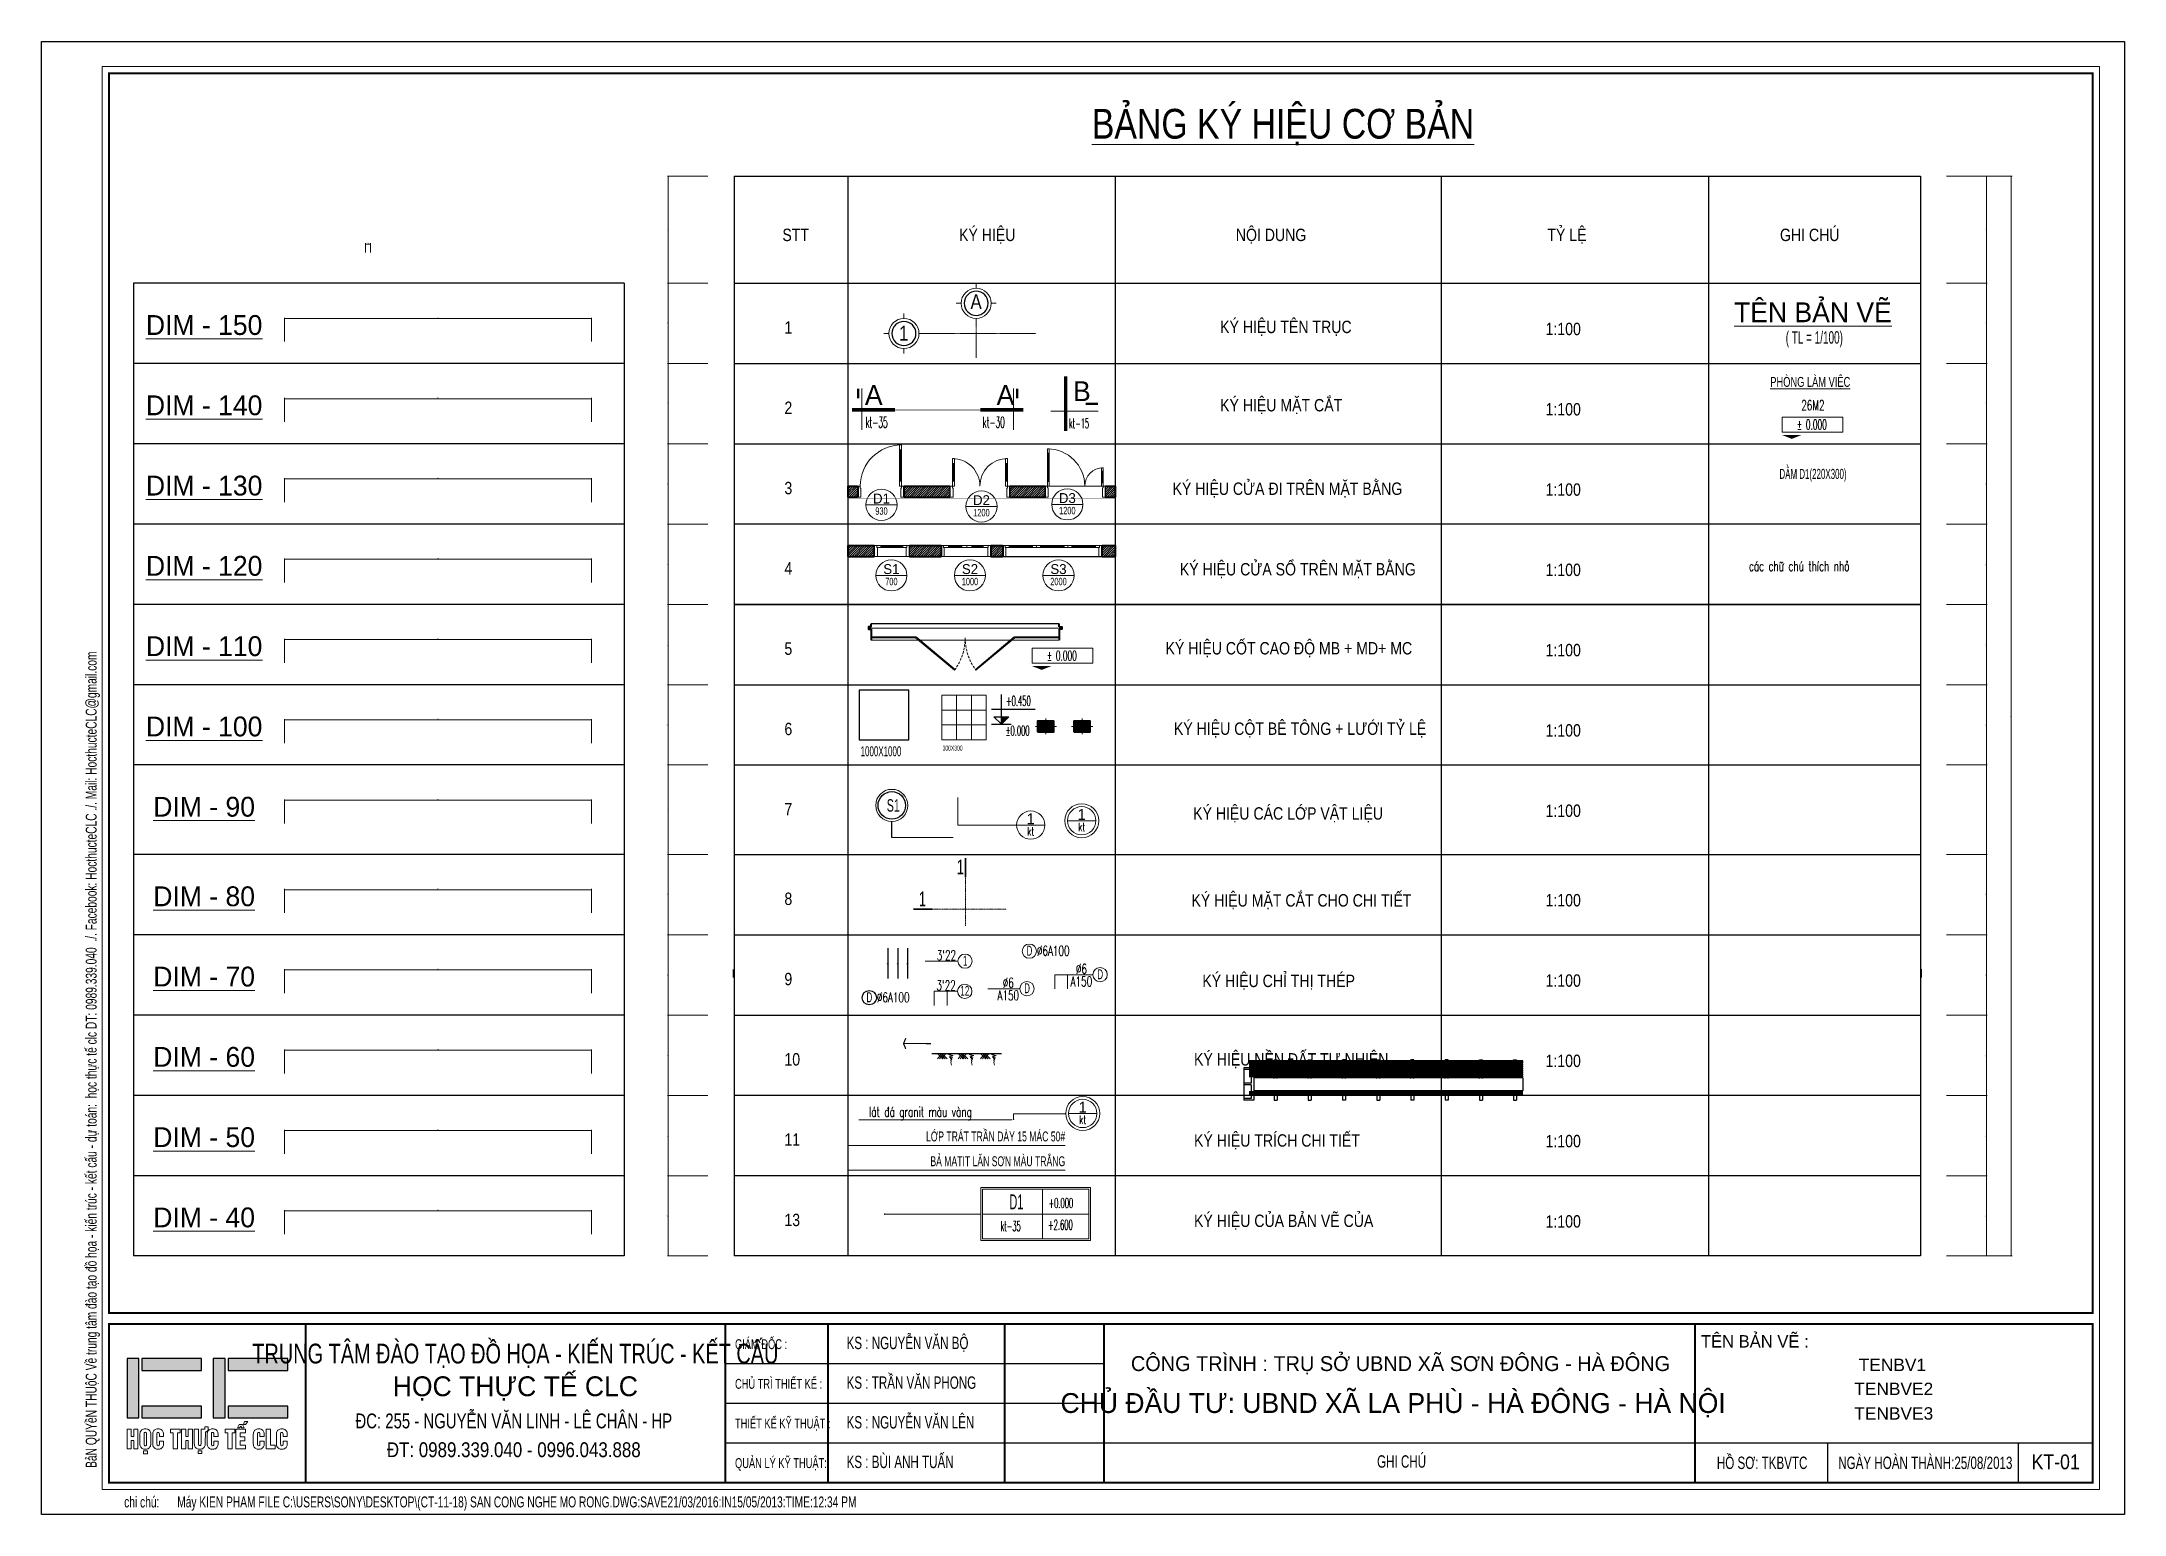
# Model space of a CAD drawing. Header units: centimetres. Extents: x 21448 to 61951, y 7284 to 18464.
# Drawn here: x 49165 to 53365, y 15494 to 18464 of the extents above; entities that cross this region are included whole.
import ezdxf
from ezdxf.enums import TextEntityAlignment as Align

# ---------------------------------------------------------------- set-up
doc = ezdxf.new("R2010")
doc.units = ezdxf.units.CM
doc.header["$MEASUREMENT"] = 0
doc.set_wipeout_variables(frame=1)
for name, pattern in [('ACAD_ISO07W100', [3, 0, -3]), ('CENTER', [2, 1.25, -0.25, 0.25, -0.25]), ('HIDDEN', [0.375, 0.25, -0.125])]:
    doc.linetypes.add(name, pattern=pattern)
for name, color, linetype, lineweight in [('CAT', 1, 'Continuous', 40), ('CAT1', 2, 'Continuous', 40), ('CUA', 17, 'Continuous', 13), ('DIM', 177, 'Continuous', 20), ('HATCH', 250, 'Continuous', 9), ('KHUAT', 254, 'HIDDEN', 15), ('KHUNG', 14, 'Continuous', 9), ('MANH', 8, 'Continuous', 15), ('MANH1', 251, 'Continuous', 13), ('net ve', 20, 'Continuous', 25), ('NOITHAT', 129, 'Continuous', 13), ('TEXT', 2, 'Continuous', 20), ('THAY', 7, 'Continuous', 25), ('THAY1', 9, 'Continuous', 20), ('THEPDAI', 3, 'Continuous', 30), ('THEPDOC', 1, 'Continuous', 40), ('TRUC', 59, 'CENTER', 9)]:
    doc.layers.add(name, color=color, linetype=linetype, lineweight=lineweight)
doc.styles.add('1', font='VHARIAL_0.TTF')
doc.styles.add('1-100a', font='VHAVANB_1.TTF', dxfattribs={"width": 0.85, "height": 200})
doc.styles.add('Arch-Dim', font='hoatbif.shx', dxfattribs={"width": 0.65})
doc.styles.add('DIM', font='ROMANS.SHX', dxfattribs={"width": 0.75})
doc.styles.add('ghi chu', font='vnsimli.shx', dxfattribs={"width": 0.8, "height": 60})
doc.styles.add('ROMANS', font='vnsimli.shx', dxfattribs={"width": 0.6})
doc.styles.add('SIM', font='vnsimli.shx', dxfattribs={"width": 0.75})
doc.styles.add('T3', font='VHARIALN_0.TTF', dxfattribs={"width": 0.65})
doc.styles.add('TBV', font='VHHELS_0.TTF', dxfattribs={"width": 0.9, "height": 320})
doc.styles.add('TCK', font='VHAVANB_1.TTF', dxfattribs={"width": 0.85, "height": 200})
doc.styles.add('tenbv', font='VHHELS_0.TTF', dxfattribs={"height": 400})
doc.styles.add('text', font='vnsimli.shx', dxfattribs={"width": 0.7})
doc.styles.add('text1', font='VHHELS_0.TTF', dxfattribs={"width": 0.7, "height": 300})
doc.styles.add('text11', font='VHAVAN_2.TTF', dxfattribs={"width": 0.7, "height": 200})
doc.styles.add('THUONG', font='vnsimli.shx', dxfattribs={"width": 0.65})
doc.styles.add('TXTDIM', font='VNARIAL_1.TTF', dxfattribs={"width": 0.7})
doc.styles.add('VnAvantH', font='VHARIAL_0.TTF')
doc.dimstyles.new('LAYOUT', dxfattribs={"dimscale": 0, "dimtxt": 2, "dimasz": 0.3, "dimexe": 1.5, "dimexo": 0, "dimgap": 0.5, "dimtad": 1, "dimdec": 0, "dimzin": 12, "dimdsep": 46, "dimtxsty": 'TXTDIM', "dimblk": 'SLASH', "dimcen": 1.5, "dimclrd": 256, "dimclre": 256, "dimclrt": 2, "dimadec": 0, "dimazin": 0, "dimtfac": 1, "dimtdec": 0, "dimtix": 1, "dimtmove": 0, "dimatfit": 3, "dimldrblk": 'CLOSEDBLANK', "dimfxl": 2, "dimtolj": 1, "dimtzin": 0, "dimlwd": 9, "dimlwe": 9, "dimarcsym": 1})
pattern_1 = [(45, (50773.1928, 13938.872), (-2.245064, 2.245064), [])]

msp = doc.modelspace()

# ---------------------------------------------------------------- texts
at = {"layer": 'TEXT', "style": 'TCK', "width": 0.85}
msp.add_text('%%ub¶ng ký hiÖu c¬ b¶n', height=60, dxfattribs=at).set_placement((51282.7, 18298.9), align=Align.MIDDLE_LEFT)
at = {"layer": 'TEXT'}
for s, height, style, width, p in [('stt', 25, 'TCK', 0.85, (50658.7, 18062.3)), ('ký hiÖu', 25, 'TCK', 0.85, (51015, 18062.3)), ('néi dung', 25, 'TCK', 0.85, (51573.1, 18062.3)), ('tû lÖ', 25, 'TCK', 0.85, (52201.3, 18062.3)), ('ghi chó', 25, 'TCK', 0.85, (52670.5, 18062.3)), ('1', 25, 'TCK', 0.85, (50662.8, 17875.5)), ('ký hiÖu tªn trôc', 25, '1-100a', 0.85, (51541.4, 17876.7)), ('1:100', 25, 'TCK', 0.85, (52197.8, 17872.6)), ('2', 25, 'TCK', 0.85, (50662.8, 17713.6)), ('ký hiÖu mÆt c¾t', 25, '1-100a', 0.85, (51541.4, 17718.8)), ('1:100', 25, 'TCK', 0.85, (52197.8, 17710.6)), ('26M2', 20, 'THUONG', 0.65, (52713.5, 17721.3)), ('3', 25, 'TCK', 0.85, (50662.8, 17551.7)), ('ký hiÖu cöa ®i trªn mÆt b»ng', 25, '1-100a', 0.85, (51445.6, 17550.4)), ('1:100', 25, 'TCK', 0.85, (52197.8, 17548.7)), ('4', 25, 'TCK', 0.85, (50662.8, 17389.8)), ('ký hiÖu cöa sæ trªn mÆt b»ng', 25, '1-100a', 0.85, (51460.2, 17388)), ('1:100', 25, 'TCK', 0.85, (52197.8, 17386.8)), ('c¸c ch÷ chó thÝch nhá', 20, 'THUONG', 0.65, (52607.8, 17396.8)), ('5', 25, 'TCK', 0.85, (50662.8, 17227.8)), ('ký hiÖu cèt cao ®é mb + md+ mc', 25, '1-100a', 0.85, (51431.4, 17228.6)), ('1:100', 25, 'TCK', 0.85, (52197.8, 17224.9)), ('ký hiÖu cét bª t«ng + l\xadíi tû lÖ', 25, '1-100a', 0.85, (51448.2, 17066.5)), ('6', 25, 'TCK', 0.85, (50662.8, 17065.9)), ('1:100', 25, 'TCK', 0.85, (52197.8, 17063)), ('7', 25, 'TCK', 0.85, (50662.8, 16904)), ('ký hiÖu c¸c líp vËt liÖu', 25, '1-100a', 0.85, (51487.1, 16895.5)), ('1:100', 25, 'TCK', 0.85, (52197.8, 16901)), ('8', 25, 'TCK', 0.85, (50662.8, 16723.4)), ('ký hiÖu mÆt c¾t cho chi tiÕt', 25, '1-100a', 0.85, (51483.6, 16720.2)), ('1:100', 25, 'TCK', 0.85, (52197.8, 16720.5)), ('%%C6A100', 20, 'DIM', 0.65, (51172, 16621.1)), ('ký hiÖu chØ thÞ thÐp', 25, '1-100a', 0.85, (51505.6, 16557.8)), ('9', 25, 'TCK', 0.85, (50662.8, 16561.5)), ('1:100', 25, 'TCK', 0.85, (52197.8, 16558.5)), ('%%C6A100', 20, 'DIM', 0.65, (50849.3, 16527.2)), ('10', 25, 'TCK', 0.85, (50662.8, 16399.6)), ('ký hiÖu nÒn ®Êt tù nhiªn', 25, '1-100a', 0.85, (51488.8, 16399.6)), ('1:100', 25, 'TCK', 0.85, (52197.8, 16396.6)), ('l¸t ®¸ granit mµu vµng', 20, 'THUONG', 0.65, (50833.6, 16296.3)), ('11', 25, 'TCK', 0.85, (50662.8, 16237.7)), ('ký hiÖu trÝch chi tiÕt', 25, '1-100a', 0.85, (51488.8, 16236)), ('1:100', 25, 'TCK', 0.85, (52197.8, 16234.7)), ('13', 25, 'TCK', 0.85, (50662.8, 16075.7)), ('ký hiÖu cña b¶n vÏ cña', 25, '1-100a', 0.85, (51488.8, 16074)), ('1:100', 25, 'TCK', 0.85, (52197.8, 16072.8))]:
    msp.add_text(s, height=height, dxfattribs=dict(at, style=style, width=width)).set_placement(p)
for s, height, style, width, p in [('a', 30, 'TCK', 0.85, (51049.3, 17925.1)), ('1', 30, 'TCK', 0.85, (50903.5, 17861.4)), ('( tl = 1/100)', 25, 'T3', 0.7, (52739.7, 17855.5)), ('1', 30, 'text1', 0.65, (50941.2, 16720.6)), ('3`22', 20, 'DIM', 0.65, (50989.4, 16611.9)), ('%%C6', 20, 'DIM', 0.65, (51261.7, 16584.6)), ('3`22', 20, 'DIM', 0.65, (50988.8, 16551.1)), ('A150', 20, 'DIM', 0.65, (51114.2, 16531.1)), ('%%C6', 20, 'DIM', 0.65, (51114.2, 16556.5)), ('A150', 20, 'DIM', 0.65, (51261.7, 16559.2))]:
    msp.add_text(s, height=height, dxfattribs=dict(at, style=style, width=width)).set_placement(p, align=Align.CENTER)
at = {"layer": 'TEXT', "style": 'TBV'}
msp.add_text('%%Utªn b¶n vÏ', height=40, dxfattribs=at).set_placement((52736.9, 17918.7), align=Align.MIDDLE_CENTER)
at = {"layer": 'TEXT', "width": 0.7}
for s, style, p in [('%%uphßng lµm viÖc', 'TCK', (52731.6, 17778.3)), ('dÇm d1(220x300)', 'T3', (52737.1, 17592.8)), ('d', 'T3', (51156.8, 16631.2)), ('1', 'T3', (51027.3, 16611)), ('d', 'T3', (51299.6, 16583.7)), ('12', 'T3', (51026.7, 16550.2)), ('d', 'T3', (51152.1, 16555.5)), ('d', 'T3', (50834.1, 16537.3))]:
    msp.add_text(s, height=20, dxfattribs=dict(at, style=style)).set_placement(p, align=Align.MIDDLE_CENTER)
at = {"layer": 'TEXT', "style": 'text1', "width": 0.65}
msp.add_text('1', height=30, dxfattribs=at).set_placement((51024.9, 16785.1), align=Align.RIGHT)

# ---------------------------------------------------------------- blocks, each defined once
blk = doc.blocks.new('vongtrontruc')
at = {"layer": 'MANH', "ltscale": 0.01}
for p, q in [((-300, 0), (-400, 0)), ((0, 300), (0, 400)), ((300, 0), (400, 0)), ((0, -300), (0, -400))]:
    blk.add_line(p, q, dxfattribs=at)
at = {"layer": 'MANH'}
blk.add_circle((0, 0), 300, dxfattribs=at)
at = {"layer": 'THAY'}
blk.add_circle((0, 0), 240, dxfattribs=at)
blk = doc.blocks.new('matcat')
for points, const_width in [([(-973, 430), (-973, 230)], 50), ([(-1100, 0), (-232, 0)], 70)]:
    blk.add_lwpolyline(points, dxfattribs=dict(const_width=const_width))
blk.add_lwpolyline([(-900, -400), (-900, 434)])
at = {"layer": 'TEXT', "style": 'text1'}
blk.add_attdef('dv', text='', height=400, dxfattribs=at).set_placement((-700, 300), align=Align.MIDDLE_LEFT)
at = {"layer": 'TEXT', "linetype": 'ByBlock', "style": 'text', "width": 0.7}
blk.add_attdef('KT', text='', height=200, dxfattribs=at).set_placement((-800, -250), align=Align.MIDDLE_LEFT)
blk = doc.blocks.new('SLASH')
at = {"layer": 'DIM', "color": 16}
blk.add_line((-1.2, 0), (1.2, 0), dxfattribs=at)
at = {"layer": 'DIM', "color": 16, "linetype": 'Continuous'}
blk.add_line((-0.6, -0.6), (0.6, 0.6), dxfattribs=at)
blk = doc.blocks.new('*D146')
at = {"layer": 'Defpoints', "color": 0}
for p in [(50508.6, 17977.2), (50428.2, 17815.3), (50508.6, 17815.3)]:
    blk.add_point(p, dxfattribs=at)
at = {"layer": 'DIM', "lineweight": 9}
for p, q in [((50508.6, 17977.2), (50426.7, 17977.2)), ((50428.2, 17976.9), (50428.2, 17815.6)), ((50508.6, 17815.3), (50426.7, 17815.3))]:
    blk.add_line(p, q, dxfattribs=at)
at = {"layer": 'DIM', "lineweight": 9, "xscale": 0.3, "yscale": 0.3, "zscale": 0.3}
for p, rotation in [((50428.2, 17977.2), 90), ((50428.2, 17815.3), 270)]:
    blk.add_blockref('SLASH', p, dxfattribs=dict(at, rotation=rotation))
at = {"layer": 'DIM', "color": 2, "insert": (50426.7, 17896.3), "char_height": 2, "attachment_point": 5, "rotation": 90, "style": 'TXTDIM'}
blk.add_mtext('\\A1;162', dxfattribs=at)
blk = doc.blocks.new('_ClosedBlank')
at = {"color": 0, "linetype": 'ByBlock', "lineweight": -2}
for p, q in [((-1, 0), (0, 0)), ((0, 0), (-1, 0)), ((-1, 0), (-1, 0))]:
    blk.add_line(p, q, dxfattribs=at)
blk = doc.blocks.new('*D147')
at = {"layer": 'Defpoints', "color": 0}
for p in [(50508.6, 17815.3), (50428.2, 17653.4), (50508.6, 17653.4)]:
    blk.add_point(p, dxfattribs=at)
at = {"layer": 'DIM', "lineweight": 9}
for p, q in [((50508.6, 17815.3), (50426.7, 17815.3)), ((50428.2, 17815), (50428.2, 17653.7)), ((50508.6, 17653.4), (50426.7, 17653.4))]:
    blk.add_line(p, q, dxfattribs=at)
at = {"layer": 'DIM', "lineweight": 9, "xscale": 0.3, "yscale": 0.3, "zscale": 0.3}
for p, rotation in [((50428.2, 17815.3), 90), ((50428.2, 17653.4), 270)]:
    blk.add_blockref('SLASH', p, dxfattribs=dict(at, rotation=rotation))
at = {"layer": 'DIM', "color": 2, "insert": (50426.7, 17734.3), "char_height": 2, "attachment_point": 5, "rotation": 90, "style": 'TXTDIM'}
blk.add_mtext('\\A1;162', dxfattribs=at)
blk = doc.blocks.new('*D148')
at = {"layer": 'Defpoints', "color": 0}
for p in [(50508.6, 17653.4), (50428.2, 17491.5), (50508.6, 17491.5)]:
    blk.add_point(p, dxfattribs=at)
at = {"layer": 'DIM', "lineweight": 9}
for p, q in [((50508.6, 17653.4), (50426.7, 17653.4)), ((50428.2, 17653.1), (50428.2, 17491.8)), ((50508.6, 17491.5), (50426.7, 17491.5))]:
    blk.add_line(p, q, dxfattribs=at)
at = {"layer": 'DIM', "lineweight": 9, "xscale": 0.3, "yscale": 0.3, "zscale": 0.3}
for p, rotation in [((50428.2, 17653.4), 90), ((50428.2, 17491.5), 270)]:
    blk.add_blockref('SLASH', p, dxfattribs=dict(at, rotation=rotation))
at = {"layer": 'DIM', "color": 2, "insert": (50426.7, 17572.4), "char_height": 2, "attachment_point": 5, "rotation": 90, "style": 'TXTDIM'}
blk.add_mtext('\\A1;162', dxfattribs=at)
blk = doc.blocks.new('*D149')
at = {"layer": 'Defpoints', "color": 0}
for p in [(50508.6, 17491.5), (50428.2, 17329.5), (50508.6, 17329.5)]:
    blk.add_point(p, dxfattribs=at)
at = {"layer": 'DIM', "lineweight": 9}
for p, q in [((50508.6, 17491.5), (50426.7, 17491.5)), ((50428.2, 17491.2), (50428.2, 17329.8)), ((50508.6, 17329.5), (50426.7, 17329.5))]:
    blk.add_line(p, q, dxfattribs=at)
at = {"layer": 'DIM', "lineweight": 9, "xscale": 0.3, "yscale": 0.3, "zscale": 0.3}
for p, rotation in [((50428.2, 17491.5), 90), ((50428.2, 17329.5), 270)]:
    blk.add_blockref('SLASH', p, dxfattribs=dict(at, rotation=rotation))
at = {"layer": 'DIM', "color": 2, "insert": (50426.7, 17410.5), "char_height": 2, "attachment_point": 5, "rotation": 90, "style": 'TXTDIM'}
blk.add_mtext('\\A1;162', dxfattribs=at)
blk = doc.blocks.new('*D150')
at = {"layer": 'Defpoints', "color": 0}
for p in [(50508.6, 17329.5), (50428.2, 17167.6), (50508.6, 17167.6)]:
    blk.add_point(p, dxfattribs=at)
at = {"layer": 'DIM', "lineweight": 9}
for p, q in [((50508.6, 17329.5), (50426.7, 17329.5)), ((50428.2, 17329.2), (50428.2, 17167.9)), ((50508.6, 17167.6), (50426.7, 17167.6))]:
    blk.add_line(p, q, dxfattribs=at)
at = {"layer": 'DIM', "lineweight": 9, "xscale": 0.3, "yscale": 0.3, "zscale": 0.3}
for p, rotation in [((50428.2, 17329.5), 90), ((50428.2, 17167.6), 270)]:
    blk.add_blockref('SLASH', p, dxfattribs=dict(at, rotation=rotation))
at = {"layer": 'DIM', "color": 2, "insert": (50426.7, 17248.6), "char_height": 2, "attachment_point": 5, "rotation": 90, "style": 'TXTDIM'}
blk.add_mtext('\\A1;162', dxfattribs=at)
blk = doc.blocks.new('*D151')
at = {"layer": 'Defpoints', "color": 0}
for p in [(50508.6, 17167.6), (50428.2, 17005.7), (50508.6, 17005.7)]:
    blk.add_point(p, dxfattribs=at)
at = {"layer": 'DIM', "lineweight": 9}
for p, q in [((50508.6, 17167.6), (50426.7, 17167.6)), ((50428.2, 17167.3), (50428.2, 17006)), ((50508.6, 17005.7), (50426.7, 17005.7))]:
    blk.add_line(p, q, dxfattribs=at)
at = {"layer": 'DIM', "lineweight": 9, "xscale": 0.3, "yscale": 0.3, "zscale": 0.3}
for p, rotation in [((50428.2, 17167.6), 90), ((50428.2, 17005.7), 270)]:
    blk.add_blockref('SLASH', p, dxfattribs=dict(at, rotation=rotation))
at = {"layer": 'DIM', "color": 2, "insert": (50426.7, 17086.7), "char_height": 2, "attachment_point": 5, "rotation": 90, "style": 'TXTDIM'}
blk.add_mtext('\\A1;162', dxfattribs=at)
blk = doc.blocks.new('*D152')
at = {"layer": 'Defpoints', "color": 0}
for p in [(50508.6, 17005.7), (50428.2, 16825.1), (50508.6, 16825.1)]:
    blk.add_point(p, dxfattribs=at)
at = {"layer": 'DIM', "lineweight": 9}
for p, q in [((50508.6, 17005.7), (50426.7, 17005.7)), ((50428.2, 17005.4), (50428.2, 16825.4)), ((50508.6, 16825.1), (50426.7, 16825.1))]:
    blk.add_line(p, q, dxfattribs=at)
at = {"layer": 'DIM', "lineweight": 9, "xscale": 0.3, "yscale": 0.3, "zscale": 0.3}
for p, rotation in [((50428.2, 17005.7), 90), ((50428.2, 16825.1), 270)]:
    blk.add_blockref('SLASH', p, dxfattribs=dict(at, rotation=rotation))
at = {"layer": 'DIM', "color": 2, "insert": (50426.7, 16915.4), "char_height": 2, "attachment_point": 5, "rotation": 90, "style": 'TXTDIM'}
blk.add_mtext('\\A1;181', dxfattribs=at)
blk = doc.blocks.new('*D153')
at = {"layer": 'Defpoints', "color": 0}
for p in [(50508.6, 16825.1), (50428.2, 16663.2), (50508.6, 16663.2)]:
    blk.add_point(p, dxfattribs=at)
at = {"layer": 'DIM', "lineweight": 9}
for p, q in [((50508.6, 16825.1), (50426.7, 16825.1)), ((50428.2, 16824.8), (50428.2, 16663.5)), ((50508.6, 16663.2), (50426.7, 16663.2))]:
    blk.add_line(p, q, dxfattribs=at)
at = {"layer": 'DIM', "lineweight": 9, "xscale": 0.3, "yscale": 0.3, "zscale": 0.3}
for p, rotation in [((50428.2, 16825.1), 90), ((50428.2, 16663.2), 270)]:
    blk.add_blockref('SLASH', p, dxfattribs=dict(at, rotation=rotation))
at = {"layer": 'DIM', "color": 2, "insert": (50426.7, 16744.2), "char_height": 2, "attachment_point": 5, "rotation": 90, "style": 'TXTDIM'}
blk.add_mtext('\\A1;162', dxfattribs=at)
blk = doc.blocks.new('*D154')
at = {"layer": 'Defpoints', "color": 0}
for p in [(50508.6, 16663.2), (50428.2, 16501.3), (50508.6, 16501.3)]:
    blk.add_point(p, dxfattribs=at)
at = {"layer": 'DIM', "lineweight": 9}
for p, q in [((50508.6, 16663.2), (50426.7, 16663.2)), ((50428.2, 16662.9), (50428.2, 16501.6)), ((50508.6, 16501.3), (50426.7, 16501.3))]:
    blk.add_line(p, q, dxfattribs=at)
at = {"layer": 'DIM', "lineweight": 9, "xscale": 0.3, "yscale": 0.3, "zscale": 0.3}
for p, rotation in [((50428.2, 16663.2), 90), ((50428.2, 16501.3), 270)]:
    blk.add_blockref('SLASH', p, dxfattribs=dict(at, rotation=rotation))
at = {"layer": 'DIM', "color": 2, "insert": (50426.7, 16582.2), "char_height": 2, "attachment_point": 5, "rotation": 90, "style": 'TXTDIM'}
blk.add_mtext('\\A1;162', dxfattribs=at)
blk = doc.blocks.new('*D155')
at = {"layer": 'Defpoints', "color": 0}
for p in [(50508.6, 16501.3), (50428.2, 16339.4), (50508.6, 16339.4)]:
    blk.add_point(p, dxfattribs=at)
at = {"layer": 'DIM', "lineweight": 9}
for p, q in [((50508.6, 16501.3), (50426.7, 16501.3)), ((50428.2, 16501), (50428.2, 16339.7)), ((50508.6, 16339.4), (50426.7, 16339.4))]:
    blk.add_line(p, q, dxfattribs=at)
at = {"layer": 'DIM', "lineweight": 9, "xscale": 0.3, "yscale": 0.3, "zscale": 0.3}
for p, rotation in [((50428.2, 16501.3), 90), ((50428.2, 16339.4), 270)]:
    blk.add_blockref('SLASH', p, dxfattribs=dict(at, rotation=rotation))
at = {"layer": 'DIM', "color": 2, "insert": (50426.7, 16420.3), "char_height": 2, "attachment_point": 5, "rotation": 90, "style": 'TXTDIM'}
blk.add_mtext('\\A1;162', dxfattribs=at)
blk = doc.blocks.new('*D156')
at = {"layer": 'Defpoints', "color": 0}
for p in [(50428.2, 18192.9), (50508.6, 18192.9), (50508.6, 17977.2)]:
    blk.add_point(p, dxfattribs=at)
at = {"layer": 'DIM', "lineweight": 9}
for p, q in [((50508.6, 18192.9), (50426.7, 18192.9)), ((50428.2, 17977.5), (50428.2, 18192.6)), ((50508.6, 17977.2), (50426.7, 17977.2))]:
    blk.add_line(p, q, dxfattribs=at)
at = {"layer": 'DIM', "lineweight": 9, "xscale": 0.3, "yscale": 0.3, "zscale": 0.3}
for p, rotation in [((50428.2, 18192.9), 90), ((50428.2, 17977.2), 270)]:
    blk.add_blockref('SLASH', p, dxfattribs=dict(at, rotation=rotation))
at = {"layer": 'DIM', "color": 2, "insert": (50426.7, 18085.1), "char_height": 2, "attachment_point": 5, "rotation": 90, "style": 'TXTDIM'}
blk.add_mtext('\\A1;216', dxfattribs=at)
blk = doc.blocks.new('COT22X33')
at = {"layer": 'CAT1', "linetype": 'ByBlock'}
blk.add_hatch(color=256, dxfattribs=at).paths.add_polyline_path([(-165, 110), (-165, -110), (165, -110), (165, 110)])
blk.add_lwpolyline([(-165, -110), (165, -110), (165, 110), (-165, 110)], close=True, dxfattribs=at)
at = {"layer": 'TRUC', "ltscale": 10}
for p, q in [((-215, 0), (215, 0)), ((0, 160), (0, -160))]:
    blk.add_line(p, q, dxfattribs=at)
blk = doc.blocks.new('C22X33')
at = {"layer": 'HATCH', "linetype": 'ByBlock'}
h = blk.add_hatch(dxfattribs=at)
h.set_pattern_fill('BTCT', color=256, scale=50, style=0, pattern_type=2)
h.set_pattern_definition([(45, (-2086, -3051), (-13.25825, 13.25825), []), (45, (-2077, -3051), (-13.25825, 13.25825), []), (45, (-2046.004, -3040.447), (4e-15, 50), [4, -66.7107]), (135, (-2043.176, -3037.62), (-50, 4e-15), [4, -66.7107]), (270, (-2046.004, -3034.79), (50, -9e-15), [5.65685, -44.34315]), (180, (-2047.74, -3039.81), (-6e-15, -50), [6, -44]), (270, (-2053.74, -3039.81), (50, -9e-15), [6, -44]), (45, (-2053.74, -3045.81), (4e-15, 50), [8.4853, -62.2254]), (90, (-2066.243, -3036.353), (-50, 3e-15), [8.4, -41.6]), (180, (-2066.243, -3027.953), (-6e-15, -50), [8.4, -41.6]), (315, (-2074.643, -3027.953), (50, -1e-14), [11.8794, -58.8313]), (135, (-2073.36, -3045.343), (-50, 4e-15), [3.5, -67.2107]), (225, (-2075.833, -3042.87), (-8e-15, -50), [3.5, -67.2107]), (0, (-2078.31, -3045.343), (0, 50), [4.94975, -45.05025]), (0, (-2055.083, -3011.54), (0, 50), [6.875, -43.125]), (90, (-2048.21, -3011.54), (-50, 3e-15), [6.875, -43.125]), (225, (-2048.208, -3004.666), (-8e-15, -50), [9.7227, -60.98795]), (270, (-2060.865, -3010.545), (50, -9e-15), [6.25, -43.75]), (0, (-2060.865, -3016.795), (0, 50), [6.25, -43.75]), (135, (-2054.615, -3016.795), (-50, 4e-15), [8.83885, -61.87185]), (45, (-2057.685, -3008.62), (4e-15, 50), [4.25, -66.4607]), (135, (-2054.68, -3005.614), (-50, 4e-15), [4.25, -66.4607]), (270, (-2057.685, -3002.61), (50, -9e-15), [6.0104, -43.9896]), (135, (-2077.317, -3012.22), (-50, 4e-15), [7.07105, -63.6396]), (0, (-2082.317, -3012.22), (0, 50), [5, -45])])
h.paths.add_polyline_path([(-165, 110), (-165, -110), (165, -110), (165, 110)])
at = {"layer": 'CAT1', "linetype": 'ByBlock'}
blk.add_lwpolyline([(-165, -110), (165, -110), (165, 110), (-165, 110)], close=True, dxfattribs=at)
at = {"layer": 'TRUC', "ltscale": 10}
for p, q in [((-215, 0), (215, 0)), ((0, 160), (0, -160))]:
    blk.add_line(p, q, dxfattribs=at)
blk = doc.blocks.new('trich CT')
at = {"color": 250}
blk.add_line((-500, 0), (500, 0), dxfattribs=at)
blk.add_circle((0, 0), 500, dxfattribs=at)
at = {"layer": 'TRUC', "color": 250, "style": 'text1'}
blk.add_attdef('T', text='', height=350, dxfattribs=at).set_placement((0, 223), align=Align.MIDDLE_CENTER)
at = {"layer": 'TRUC', "color": 250, "linetype": 'ByBlock', "style": 'text', "width": 0.7}
blk.add_attdef('KT', text='', height=250, dxfattribs=at).set_placement((0, -217), align=Align.MIDDLE_CENTER)
blk = doc.blocks.new('Ghi chu vat lieu')
at = {"layer": 'HATCH'}
blk.add_circle((0, 700), 350, dxfattribs=at)
at = {"layer": 'THAY', "color": 250}
blk.add_line((0, 0), (0, 350), dxfattribs=at)
at = {"layer": 'THAY', "color": 0}
blk.add_circle((0, 700), 300, dxfattribs=at)
at = {"layer": 'TEXT', "color": 250, "style": 'ghi chu', "width": 2.579892}
blk.add_attdef('TRUC', text='', height=300, dxfattribs=at).set_placement((-295, 550), (295, 550), align=Align.FIT)
blk = doc.blocks.new('dat')
at = {"layer": 'DIM'}
for p, q in [((405, 0), (0, -540)), ((0, 0), (540, -540)), ((600, 0), (195, -540)), ((210, 0), (750, -540)), ((810, 0), (405, -540)), ((405, 0), (945, -540))]:
    blk.add_line(p, q, dxfattribs=at)
blk.add_lwpolyline([(988, 0), (1732, 0), (1080, -108), (1539, -197), (1134, -255), (1485, -375), (1188, -402), (1431, -497), (1242, -524), (1404, -551), (1296, -708), (1350, -789), (1296, -897), (1377, -1140)], dxfattribs=at)
blk = doc.blocks.new('*U87')
at = {"layer": 'DIM'}
for p, q in [((-187, -292), (-213, -318)), ((13, -292), (-13, -318)), ((213, -292), (187, -318))]:
    blk.add_line(p, q, dxfattribs=at)
at = {"layer": 'THEPDAI', "ltscale": 1000}
for p, q in [((-200, 0), (-200, -610)), ((0, 0), (0, -610)), ((200, 0), (200, -610))]:
    blk.add_line(p, q, dxfattribs=at)
blk = doc.blocks.new('*D157')
at = {"layer": 'Defpoints', "color": 0}
for p in [(50508.6, 16339.4), (50428.2, 16177.4), (50508.6, 16177.4)]:
    blk.add_point(p, dxfattribs=at)
at = {"layer": 'DIM', "lineweight": 9}
for p, q in [((50508.6, 16339.4), (50426.7, 16339.4)), ((50428.2, 16339.1), (50428.2, 16177.7)), ((50508.6, 16177.4), (50426.7, 16177.4))]:
    blk.add_line(p, q, dxfattribs=at)
at = {"layer": 'DIM', "lineweight": 9, "xscale": 0.3, "yscale": 0.3, "zscale": 0.3}
for p, rotation in [((50428.2, 16339.4), 90), ((50428.2, 16177.4), 270)]:
    blk.add_blockref('SLASH', p, dxfattribs=dict(at, rotation=rotation))
at = {"layer": 'DIM', "color": 2, "insert": (50426.7, 16258.4), "char_height": 2, "attachment_point": 5, "rotation": 90, "style": 'TXTDIM'}
blk.add_mtext('\\A1;162', dxfattribs=at)
blk = doc.blocks.new('*U88')
at = {"layer": 'CAT'}
for p, q in [((-792, -220), (-792, 0)), ((408, -220), (408, 0))]:
    blk.add_line(p, q, dxfattribs=at)
at = {"layer": 'CUA', "ltscale": 100}
for points in [[(-752, 752), (-752, 652), (-740, 652), (-740, 662), (-730, 662), (-730, 652), (-717, 652), (-717, 752)], [(368, 368), (368, 293), (355, 293), (355, 303), (345, 303), (345, 293), (333, 293), (333, 368)]]:
    blk.add_lwpolyline(points, close=True, dxfattribs=at)
at = {"color": 250, "linetype": 'ACAD_ISO07W100', "lineweight": 0, "ltscale": 2}
blk.add_wipeout([(-792, -240), (-792, 20), (408, 20), (408, -240)], dxfattribs=at)
at = {"layer": 'CUA', "ltscale": 100}
for p, q in [((-752, 652), (-752, 100)), ((-717, 100), (-717, 652)), ((333, 75), (333, 293)), ((368, 293), (368, 75))]:
    blk.add_line(p, q, dxfattribs=at)
for points in [[(-792, 0), (-792, 0), (-792, 0), (-792, -220), (-742, -220), (-742, -35), (-752, -35), (-752, 0), (-792, 0)], [(-730, 100), (-730, 90), (-740, 90), (-740, 100), (-752, 100), (-752, 0), (-717, 0), (-717, 100)], [(345, 75), (345, 65), (355, 65), (355, 75), (368, 75), (368, 0), (333, 0), (333, 75)], [(408, 0), (408, 0), (408, 0), (408, -220), (358, -220), (358, -35), (368, -35), (368, 0), (408, 0)]]:
    blk.add_lwpolyline(points, close=True, dxfattribs=at)
at = {"layer": 'MANH', "color": 250, "ltscale": 100}
blk.add_line((-752, 0), (368, 0), dxfattribs=at)
at = {"layer": 'MANH', "color": 8, "ltscale": 100}
for points in [[(-730, 662), (-740, 662), (-740, 90), (-730, 90)], [(345, 303), (355, 303), (355, 65), (345, 65)]]:
    blk.add_lwpolyline(points, close=True, dxfattribs=at)
at = {"layer": 'MANH', "color": 250, "ltscale": 10}
for centre, radius, start, end in [((-752, 0), 752, 0, 90), ((368, 0), 368, 90, 180)]:
    blk.add_arc(centre, radius, start, end, dxfattribs=at)
blk = doc.blocks.new('*U100')
at = {"layer": 'CUA'}
blk.add_lwpolyline([(-50, 950), (-50, 1050), (-90, 1050), (-90, 950)], close=True, dxfattribs=at)
at = {"color": 250, "linetype": 'ACAD_ISO07W100', "lineweight": 0, "ltscale": 5}
blk.add_wipeout([(-930, -20), (-930, 240), (0, 243), (0, -20)], dxfattribs=at)
at = {"layer": 'CAT', "linetype": 'ByBlock'}
for p, q in [((-930, 220), (-930, 0)), ((0, 220), (0, 0))]:
    blk.add_line(p, q, dxfattribs=at)
at = {"layer": 'CUA'}
for p, q in [((-70, 320), (-70, 950)), ((-930, 0), (-930, 220))]:
    blk.add_line(p, q, dxfattribs=at)
for points in [[(-930, 220), (-880, 220), (-880, 180), (-870, 180), (-870, 0), (-930, 0), (-930, 220)], [(0, 220), (-50, 220), (-50, 180), (-60, 180), (-60, 0), (0, 0), (0, 220)]]:
    blk.add_lwpolyline(points, dxfattribs=at)
blk.add_lwpolyline([(-50, 220), (-50, 320), (-90, 320), (-90, 220)], close=True, dxfattribs=at)
at = {"layer": 'MANH', "color": 250}
blk.add_lwpolyline([(-50, 320), (-50, 950), (-90, 950), (-90, 320)], close=True, dxfattribs=at)
blk.add_arc((-50, 220), 830, 90, 180, dxfattribs=at)
blk = doc.blocks.new('*U89')
at = {"layer": 'CAT'}
for p, q in [((559, 40), (559, -180)), ((1759, 40), (1759, -180))]:
    blk.add_line(p, q, dxfattribs=at)
at = {"layer": 'CUA'}
for points in [[(604, 497), (604, 597), (644, 597), (644, 497)], [(1714, 497), (1714, 597), (1674, 597), (1674, 497)]]:
    blk.add_lwpolyline(points, close=True, dxfattribs=at)
at = {"color": 250, "linetype": 'ACAD_ISO07W100', "lineweight": 0, "ltscale": 2}
blk.add_wipeout([(559, 60), (559, -200), (1759, -200), (1759, 60)], dxfattribs=at)
at = {"layer": 'CUA'}
for p, q in [((624, 140), (624, 497)), ((1694, 140), (1694, 497))]:
    blk.add_line(p, q, dxfattribs=at)
for points in [[(559, 40), (604, 40), (604, 0), (619, 0), (619, -180), (559, -180), (559, 40)], [(1759, 40), (1714, 40), (1714, 0), (1699, 0), (1699, -180), (1759, -180), (1759, 40)]]:
    blk.add_lwpolyline(points, dxfattribs=at)
for points in [[(604, 40), (604, 140), (644, 140), (644, 40)], [(1714, 40), (1714, 140), (1674, 140), (1674, 40)]]:
    blk.add_lwpolyline(points, close=True, dxfattribs=at)
at = {"layer": 'MANH', "color": 250}
blk.add_lwpolyline([(1714, 596, 0.414214), (1159, 41, 0.414214), (604, 596)], format="xyb", dxfattribs=at)
for points in [[(604, 140), (604, 497), (644, 497), (644, 140)], [(1714, 140), (1714, 497), (1674, 497), (1674, 140)]]:
    blk.add_lwpolyline(points, close=True, dxfattribs=at)
blk = doc.blocks.new('*U101')
at = {"color": 250, "linetype": 'ACAD_ISO07W100', "lineweight": 0}
blk.add_wipeout([(-895, 55), (-895, 315), (105, 315), (105, 55)], dxfattribs=at)
at = {"layer": 'CAT'}
for p, q in [((-895, 75), (-895, 295)), ((105, 75), (105, 295))]:
    blk.add_line(p, q, dxfattribs=at)
at = {"layer": 'CUA'}
for p, q in [((-835, 295), (45, 295)), ((-480, 95), (-745, 95)), ((-45, 95), (-280, 95))]:
    blk.add_line(p, q, dxfattribs=at)
for points in [[(-895, 295), (-835, 295), (-835, 295), (-835, 295), (-835, 115), (-845, 115), (-845, 75), (-895, 75), (-895, 295)], [(105, 295), (45, 295), (45, 295), (45, 295), (45, 115), (55, 115), (55, 75), (105, 75), (105, 295)]]:
    blk.add_lwpolyline(points, dxfattribs=at)
for points in [[(-845, 115), (-745, 115), (-745, 75), (-845, 75)], [(-380, 115), (-480, 115), (-480, 75), (-380, 75)], [(-280, 115), (-380, 115), (-380, 75), (-280, 75)], [(55, 115), (-45, 115), (-45, 75), (55, 75)]]:
    blk.add_lwpolyline(points, close=True, dxfattribs=at)
at = {"layer": 'MANH', "color": 250}
for points in [[(-480, 115), (-745, 115), (-745, 75), (-480, 75)], [(-45, 115), (-280, 115), (-280, 75), (-45, 75)]]:
    blk.add_lwpolyline(points, close=True, dxfattribs=at)
blk = doc.blocks.new('*U90')
at = {"layer": 'CAT'}
for p, q in [((-185, 104), (-185, -116)), ((515, 104), (515, -116))]:
    blk.add_line(p, q, dxfattribs=at)
at = {"color": 250, "linetype": 'ACAD_ISO07W100', "lineweight": 0, "ltscale": 50}
blk.add_wipeout([(-185, -136), (-185, 124), (515, 124), (515, -136)], dxfattribs=at)
at = {"layer": 'CUA'}
for p, q in [((-125, 104), (455, 104)), ((385, -96), (-55, -96))]:
    blk.add_line(p, q, dxfattribs=at)
for points in [[(-185, 104), (-125, 104), (-125, 104), (-125, 104), (-125, -76), (-135, -76), (-135, -116), (-185, -116), (-185, 104)], [(515, 104), (455, 104), (455, 104), (455, 104), (455, -76), (465, -76), (465, -116), (515, -116), (515, 104)]]:
    blk.add_lwpolyline(points, dxfattribs=at)
for points in [[(-135, -76), (-55, -76), (-55, -116), (-135, -116)], [(465, -76), (385, -76), (385, -116), (465, -116)]]:
    blk.add_lwpolyline(points, close=True, dxfattribs=at)
at = {"layer": 'HATCH'}
blk.add_lwpolyline([(385, -76), (-55, -76), (-55, -116), (385, -116)], close=True, dxfattribs=at)
blk = doc.blocks.new('*U91')
at = {"color": 250, "linetype": 'ACAD_ISO07W100', "lineweight": 0}
blk.add_wipeout([(0, 75), (2000, 75), (2000, -185), (0, -185)], dxfattribs=at)
at = {"layer": 'CAT'}
for p, q in [((0, 55), (0, -165)), ((2000, 55), (2000, -165))]:
    blk.add_line(p, q, dxfattribs=at)
at = {"layer": 'CUA'}
for p, q in [((603, 35), (130, 35)), ((1236, 35), (763, 35)), ((1870, 35), (1396, 35)), ((60, -165), (1940, -165))]:
    blk.add_line(p, q, dxfattribs=at)
for points in [[(0, -165), (60, -165), (60, -165), (60, -165), (60, 15), (50, 15), (50, 55), (0, 55), (0, -165)], [(2000, -165), (1940, -165), (1940, -165), (1940, -165), (1940, 15), (1950, 15), (1950, 55), (2000, 55), (2000, -165)]]:
    blk.add_lwpolyline(points, dxfattribs=at)
for points in [[(50, 15), (130, 15), (130, 55), (50, 55)], [(683, 15), (603, 15), (603, 55), (683, 55)], [(683, 15), (763, 15), (763, 55), (683, 55)], [(1316, 15), (1236, 15), (1236, 55), (1316, 55)], [(1316, 15), (1396, 15), (1396, 55), (1316, 55)], [(1950, 15), (1870, 15), (1870, 55), (1950, 55)]]:
    blk.add_lwpolyline(points, close=True, dxfattribs=at)
at = {"layer": 'HATCH'}
for points in [[(603, 15), (130, 15), (130, 55), (603, 55)], [(1236, 15), (763, 15), (763, 55), (1236, 55)], [(1870, 15), (1396, 15), (1396, 55), (1870, 55)]]:
    blk.add_lwpolyline(points, close=True, dxfattribs=at)
blk = doc.blocks.new('khcua')
at = {"layer": 'CUA'}
blk.add_line((-314, 0), (314, 0), dxfattribs=at)
blk.add_circle((0, 0), 314, dxfattribs=at)
at = {"layer": 'TEXT', "linetype": 'ByBlock', "style": 'text', "width": 0.7}
blk.add_attdef('KT', text='', height=143, dxfattribs=at).set_placement((0, -124), align=Align.MIDDLE_CENTER)
at = {"layer": 'THAY', "style": 'text1'}
blk.add_attdef('T', text='', height=200, dxfattribs=at).set_placement((0, 127), align=Align.MIDDLE_CENTER)
blk = doc.blocks.new('COTMATCAT')
at = {"linetype": 'Continuous'}
blk.add_wipeout([(-189, 132), (-189, 432), (1011, 432), (1011, 132)], dxfattribs=at).dxf.layer = 'TEXT'
at = {"layer": 'TEXT', "linetype": 'Continuous'}
blk.add_lwpolyline([(-189, 132), (1011, 132), (1011, 432), (-189, 432)], close=True, dxfattribs=at)
at = {"layer": 'TEXT', "linetype": 'Continuous', "ltscale": 500}
blk.add_lwpolyline([(0, 0, 0, 377, 0), (0, 75, 377, 377, 0)], format="xyseb", dxfattribs=at)
at = {"layer": 'TEXT', "linetype": 'Continuous', "style": 'SIM', "width": 0.75}
blk.add_attdef('%%P0,000', text='', height=200, dxfattribs=at).set_placement((399, 282), align=Align.MIDDLE_CENTER)
blk = doc.blocks.new('kyhieucua')
at = {"layer": 'CUA', "color": 250}
for p, q in [((774087, -1294916), (774087, -1295666)), ((773181, -1295291), (774788, -1295291))]:
    blk.add_line(p, q, dxfattribs=at)
at = {"layer": 'CUA', "color": 7, "linetype": 'ByBlock'}
blk.add_lwpolyline([(773156, -1295691), (774813, -1295691), (774813, -1294891), (773156, -1294891)], close=True, dxfattribs=at)
at = {"layer": 'CUA', "color": 250}
blk.add_lwpolyline([(773181, -1295666), (774788, -1295666), (774788, -1294916), (773181, -1294916)], close=True, dxfattribs=at)
at = {"layer": 'TEXT', "linetype": 'Continuous', "style": '1'}
blk.add_attdef('TENCUA', text='', height=220, dxfattribs=at).set_placement((773694, -1295106), align=Align.MIDDLE_CENTER)
at = {"layer": 'TEXT', "linetype": 'Continuous', "style": 'ROMANS', "width": 0.6}
for tag, p in [('COTDUOI', (774181, -1295198)), ('COTTREN', (774174, -1295526))]:
    blk.add_attdef(tag, p, '', height=150, dxfattribs=at)
blk.add_attdef('TENBANVE', text='', height=150, dxfattribs=at).set_placement((773609, -1295474), align=Align.MIDDLE_CENTER)
blk = doc.blocks.new('*D158')
at = {"layer": 'Defpoints', "color": 0}
for p in [(50508.6, 16177.4), (50428.2, 16015.5), (50508.6, 16015.5)]:
    blk.add_point(p, dxfattribs=at)
at = {"layer": 'DIM', "lineweight": 9}
for p, q in [((50508.6, 16177.4), (50426.7, 16177.4)), ((50428.2, 16177.1), (50428.2, 16015.8)), ((50508.6, 16015.5), (50426.7, 16015.5))]:
    blk.add_line(p, q, dxfattribs=at)
at = {"layer": 'DIM', "lineweight": 9, "xscale": 0.3, "yscale": 0.3, "zscale": 0.3}
for p, rotation in [((50428.2, 16177.4), 90), ((50428.2, 16015.5), 270)]:
    blk.add_blockref('SLASH', p, dxfattribs=dict(at, rotation=rotation))
at = {"layer": 'DIM', "color": 2, "insert": (50426.7, 16096.5), "char_height": 2, "attachment_point": 5, "rotation": 90, "style": 'TXTDIM'}
blk.add_mtext('\\A1;162', dxfattribs=at)
blk = doc.blocks.new('matcat1')
for points, const_width in [([(0, 700), (0, -400)], 70), ([(654, 150), (404, 150)], 50)]:
    blk.add_lwpolyline(points, dxfattribs=dict(const_width=const_width))
blk.add_lwpolyline([(-300, 0), (659, 0)])
at = {"layer": 'TRUC', "style": 'text1'}
blk.add_attdef('dv', text='', height=400, dxfattribs=at).set_placement((170, 404), align=Align.MIDDLE_LEFT)
at = {"layer": 'TRUC', "linetype": 'ByBlock', "style": 'text', "width": 0.7}
blk.add_attdef('KT-01', text='', height=200, dxfattribs=at).set_placement((153, -244), align=Align.MIDDLE_LEFT)
blk = doc.blocks.new('t11')
at = {"layer": 'CUA', "color": 22, "const_width": 25}
blk.add_lwpolyline([(45, 107), (0, 0), (45, -107)], dxfattribs=at)
blk = doc.blocks.new('t2222222222')
at = {"layer": 'CUA', "color": 22, "const_width": 25}
blk.add_lwpolyline([(-50, 0), (50, 0)], dxfattribs=at)
blk = doc.blocks.new('*D159')
at = {"layer": 'Defpoints', "color": 0}
for p in [(49817.9, 18039.2), (49827.9, 18056.4), (49827.9, 18039.2)]:
    blk.add_point(p, dxfattribs=at)
at = {"layer": 'DIM', "lineweight": 9}
for p, q in [((49817.9, 18039.2), (49817.9, 18057.9)), ((49818.2, 18056.4), (49827.6, 18056.4)), ((49827.9, 18039.2), (49827.9, 18057.9))]:
    blk.add_line(p, q, dxfattribs=at)
at = {"layer": 'DIM', "lineweight": 9, "xscale": 0.3, "yscale": 0.3, "zscale": 0.3, "rotation": 180}
blk.add_blockref('SLASH', (49817.9, 18056.4), dxfattribs=at)
at = {"layer": 'DIM', "lineweight": 9, "xscale": 0.3, "yscale": 0.3, "zscale": 0.3}
blk.add_blockref('SLASH', (49827.9, 18056.4), dxfattribs=at)
at = {"layer": 'DIM', "color": 2, "insert": (49822.9, 18057.9), "char_height": 2, "attachment_point": 5, "style": 'TXTDIM'}
blk.add_mtext('\\A1;10', dxfattribs=at)
blk = doc.blocks.new('*U95')
at = {"layer": 'HATCH'}
for points in [[(-300, 300), (0, 300), (0, 600), (-300, 600)], [(0, 300), (300, 300), (300, 600), (0, 600)], [(300, 300), (600, 300), (600, 600), (300, 600)], [(-300, 0), (0, 0), (0, 300), (-300, 300)], [(-300, -300), (0, -300), (0, 0), (-300, 0)], [(0, 0), (300, 0), (300, 300), (0, 300)], [(0, -300), (300, -300), (300, 0), (0, 0)], [(300, 0), (600, 0), (600, 300), (300, 300)], [(300, -300), (600, -300), (600, 0), (300, 0)]]:
    blk.add_lwpolyline(points, close=True, dxfattribs=at)
at = {"layer": 'MANH'}
blk.add_lwpolyline([(-300, -300), (600, -300), (600, 600), (-300, 600)], close=True, dxfattribs=at)
at = {"layer": 'TEXT', "style": 'T3', "width": 0.7}
blk.add_text('300x300', height=100, dxfattribs=at).set_placement((-79, -467), align=Align.MIDDLE_CENTER)
blk = doc.blocks.new('*U97')
at = {"layer": 'THAY', "color": 252}
blk.add_lwpolyline([(0, 0), (1000, 0), (1000, 1000), (0, 1000)], close=True, dxfattribs=at)
at = {"layer": 'TEXT', "style": 'T3', "width": 0.7}
blk.add_text('1000x1000', height=200, dxfattribs=at).set_placement((437, -231), align=Align.MIDDLE_CENTER)
blk = doc.blocks.new('*U104')
at = {"layer": 'CAT'}
for p, q in [((60, 1843), (0, 1843)), ((60, -1950), (0, -1950))]:
    blk.add_line(p, q, dxfattribs=at)
at = {"layer": 'CAT', "linetype": 'Continuous', "ltscale": 100}
for p, q in [((110, 1843), (330, 1843)), ((110, -1950), (330, -1950))]:
    blk.add_line(p, q, dxfattribs=at)
for points in [[(60, 1843), (60, 1893), (110, 1893), (110, 1843)], [(60, -1950), (60, -2000), (110, -2000), (110, -1950)]]:
    blk.add_lwpolyline(points, dxfattribs=at)
at = {"layer": 'HATCH', "linetype": 'Continuous', "ltscale": 100}
blk.add_line((330, 1843), (330, -1950), dxfattribs=at)
at = {"layer": 'HATCH', "linetype": 'HIDDEN', "ltscale": 200}
for centre, start, end in [((280, 1047), 270, 306.5681), ((280, -1153), 53.4319, 90)]:
    blk.add_arc(centre, 1100, start, end, dxfattribs=at)
at = {"layer": 'KHUAT', "linetype": 'HIDDEN', "ltscale": 200, "const_width": 20}
blk.add_lwpolyline([(85, 1868), (85, -1987)], dxfattribs=at)
at = {"layer": 'NOITHAT'}
for points in [[(260, 1843), (280, 1843), (280, 947), (260, 947)], [(264, 936), (280, 947), (935, 164), (919, 152)], [(264, -1041), (280, -1053), (935, -269), (919, -257)], [(260, -1950), (280, -1950), (280, -1053), (260, -1053)]]:
    blk.add_lwpolyline(points, close=True, dxfattribs=at)
at = {"layer": 'THAY'}
blk.add_line((0, 1843), (0, -1950), dxfattribs=at)
blk = doc.blocks.new('KhungA3')
blk.add_wipeout([(140, 3560), (140, 28561), (40095, 28561), (40140, 28561), (40140, 3560), (40780, 3560), (40780, 29201), (-1220, 29201), (-1220, -500), (40780, -500), (40780, 3560)])
at = {"layer": 'CAT', "true_color": 0xe60000}
h = blk.add_hatch(color=1, dxfattribs=at)
h.paths.add_polyline_path([(2482, 2644), (2242, 2644), (2242, 1444), (2482, 1444)])
h.paths.add_polyline_path([(2542, 1684), (2542, 1444), (3742, 1444), (3742, 1684)])
at = {"layer": 'TEXT', "true_color": 0xf0f000}
h = blk.add_hatch(color=2, dxfattribs=at)
h.paths.add_polyline_path([(3742, 2404), (3742, 2644), (2542, 2644), (2542, 2404)])
h.paths.add_polyline_path([(2002, 2404), (2002, 2644), (802, 2644), (802, 2404)])
h.paths.add_polyline_path([(802, 1684), (802, 1444), (2002, 1444), (2002, 1684)])
h.paths.add_polyline_path([(502, 1444), (742, 1444), (742, 2644), (502, 2644)])
for points in [[(502, 1444), (742, 1444), (742, 2644), (502, 2644), (502, 1444)], [(2002, 2404), (2002, 2644), (802, 2644), (802, 2404), (2002, 2404)], [(2482, 2644), (2242, 2644), (2242, 1444), (2482, 1444), (2482, 2644)], [(3742, 2404), (3742, 2644), (2542, 2644), (2542, 2404), (3742, 2404)], [(802, 1684), (802, 1444), (2002, 1444), (2002, 1684), (802, 1684)], [(2542, 1684), (2542, 1444), (3742, 1444), (3742, 1684), (2542, 1684)]]:
    blk.add_lwpolyline(points, close=True)
at = {"layer": 'CAT', "color": 250}
for p, q in [((4103, 3340), (4103, 140)), ((12562, 3340), (12562, 140)), ((14635, 3340), (14635, 140)), ((18200, 3340), (18200, 140)), ((20200, 3340), (20200, 140)), ((32116, 3340), (32116, 140))]:
    blk.add_line(p, q, dxfattribs=at)
at = {"layer": 'CAT', "color": 16, "const_width": 39.5}
for points in [[(40140, 3560), (140, 3560), (140, 28561), (40140, 28561)], [(140, 140), (40140, 140), (40140, 3340), (140, 3340)]]:
    blk.add_lwpolyline(points, close=True, dxfattribs=at)
at = {"layer": 'Defpoints', "color": 250}
blk.add_lwpolyline([(-1220, 29201), (40780, 29201), (40780, -500), (-1220, -500)], close=True, dxfattribs=at)
at = {"layer": 'DIM', "color": 7, "lineweight": 0}
for p, q in [((2140, 1264), (2068, 1264)), ((2068, 1264), (2068, 1219)), ((2140, 1201), (2140, 1264)), ((2766, 1312), (2728, 1243)), ((2832, 1312), (2766, 1312)), ((2773, 1243), (2797, 1282)), ((2797, 1282), (2817, 1243)), ((2865, 1243), (2832, 1312)), ((2873, 1373), (2853, 1312)), ((2853, 1312), (2893, 1312)), ((2938, 1373), (2873, 1373)), ((2893, 1312), (2938, 1373)), ((587, 1219), (502, 1219)), ((502, 1219), (502, 819)), ((587, 1069), (587, 1219)), ((637, 1069), (587, 1069)), ((587, 819), (587, 989)), ((587, 989), (637, 989)), ((722, 1219), (637, 1219)), ((637, 1219), (637, 1069)), ((637, 989), (637, 819)), ((722, 819), (722, 1219)), ((761, 1130), (760, 1111)), ((760, 1111), (760, 928)), ((760, 928), (761, 921)), ((764, 1148), (761, 1130)), ((761, 921), (762, 902)), ((762, 902), (766, 885)), ((770, 1164), (764, 1148)), ((766, 885), (772, 870)), ((777, 1178), (770, 1164)), ((772, 870), (781, 856)), ((786, 1191), (777, 1178)), ((781, 856), (791, 844)), ((792, 1198), (786, 1191)), ((791, 844), (795, 839)), ((803, 1207), (792, 1198)), ((817, 1215), (803, 1207)), ((832, 1221), (817, 1215)), ((848, 1224), (832, 1221)), ((846, 1125), (849, 1142)), ((846, 1118), (846, 1125)), ((846, 920), (846, 1118)), ((848, 901), (846, 920)), ((866, 1226), (848, 1224)), ((852, 892), (848, 901)), ((849, 1142), (855, 1150)), ((864, 884), (852, 892)), ((855, 1150), (871, 1155)), ((871, 884), (864, 884)), ((871, 1226), (866, 1226)), ((889, 1225), (871, 1226)), ((871, 1155), (882, 1153)), ((885, 889), (871, 884)), ((882, 1153), (893, 1142)), ((892, 898), (885, 889)), ((905, 1222), (889, 1225)), ((895, 915), (892, 898)), ((893, 1142), (894, 1137)), ((894, 1137), (895, 1118)), ((895, 1118), (895, 920)), ((895, 920), (895, 915)), ((920, 1217), (905, 1222)), ((934, 1209), (920, 1217)), ((947, 1200), (934, 1209)), ((940, 834), (952, 844)), ((951, 1197), (947, 1200)), ((961, 1185), (951, 1197)), ((952, 844), (955, 848)), ((955, 848), (964, 861)), ((969, 1172), (961, 1185)), ((964, 861), (972, 876)), ((975, 1157), (969, 1172)), ((972, 876), (977, 892)), ((979, 1140), (975, 1157)), ((977, 892), (980, 909)), ((981, 1121), (979, 1140)), ((980, 909), (981, 928)), ((981, 1111), (981, 1121)), ((981, 928), (981, 1111)), ((1020, 1130), (1019, 1110)), ((1019, 1110), (1019, 928)), ((1019, 928), (1019, 921)), ((1019, 921), (1021, 902)), ((1023, 1147), (1020, 1130)), ((1021, 902), (1025, 885)), ((1028, 1164), (1023, 1147)), ((1025, 885), (1031, 870)), ((1035, 1178), (1028, 1164)), ((1031, 870), (1039, 856)), ((1044, 1191), (1035, 1178)), ((1039, 856), (1049, 844)), ((1050, 1197), (1044, 1191)), ((1049, 844), (1054, 839)), ((1062, 1207), (1050, 1197)), ((1075, 1215), (1062, 1207)), ((1090, 1220), (1075, 1215)), ((1107, 1224), (1090, 1220)), ((1105, 1125), (1108, 1142)), ((1105, 1118), (1105, 1125)), ((1105, 920), (1105, 1118)), ((1107, 901), (1105, 920)), ((1124, 1226), (1107, 1224)), ((1110, 892), (1107, 901)), ((1108, 1142), (1114, 1150)), ((1123, 884), (1110, 892)), ((1114, 1150), (1129, 1154)), ((1129, 884), (1123, 884)), ((1129, 1226), (1124, 1226)), ((1147, 1224), (1129, 1226)), ((1129, 1154), (1141, 1152)), ((1144, 889), (1129, 884)), ((1141, 1152), (1151, 1141)), ((1151, 898), (1144, 889)), ((1164, 1221), (1147, 1224)), ((1151, 1141), (1152, 1136)), ((1154, 915), (1151, 898)), ((1152, 1136), (1154, 1118)), ((1154, 1118), (1154, 1073)), ((1154, 1073), (1240, 1073)), ((1240, 979), (1154, 979)), ((1154, 979), (1154, 920)), ((1154, 920), (1154, 915)), ((1179, 1216), (1164, 1221)), ((1193, 1209), (1179, 1216)), ((1206, 1199), (1193, 1209)), ((1198, 834), (1210, 844)), ((1209, 1196), (1206, 1199)), ((1219, 1184), (1209, 1196)), ((1210, 844), (1213, 848)), ((1213, 848), (1223, 861)), ((1227, 1171), (1219, 1184)), ((1223, 861), (1230, 875)), ((1233, 1156), (1227, 1171)), ((1230, 875), (1235, 891)), ((1237, 1138), (1233, 1156)), ((1235, 891), (1238, 909)), ((1239, 1119), (1237, 1138)), ((1238, 909), (1240, 928)), ((1240, 1110), (1239, 1119)), ((1240, 1073), (1240, 1110)), ((1240, 928), (1240, 979)), ((1576, 1219), (1380, 1219)), ((1380, 1219), (1380, 1142)), ((1380, 1142), (1435, 1142)), ((1435, 1142), (1435, 819)), ((1521, 819), (1521, 1142)), ((1521, 1142), (1576, 1142)), ((1576, 1142), (1576, 1219)), ((1686, 1219), (1601, 1219)), ((1601, 1219), (1601, 819)), ((1686, 1069), (1686, 1219)), ((1735, 1069), (1686, 1069)), ((1686, 819), (1686, 989)), ((1686, 989), (1735, 989)), ((1821, 1219), (1735, 1219)), ((1735, 1219), (1735, 1069)), ((1735, 989), (1735, 819)), ((1821, 819), (1821, 1219)), ((1945, 1220), (1859, 1220)), ((1859, 1220), (1859, 928)), ((1859, 928), (1859, 921)), ((1859, 921), (1861, 902)), ((1861, 902), (1865, 885)), ((1865, 885), (1871, 870)), ((1871, 870), (1879, 856)), ((1879, 856), (1890, 844)), ((1890, 844), (1894, 839)), ((1945, 927), (1945, 1220)), ((1946, 907), (1945, 927)), ((1949, 897), (1946, 907)), ((1959, 888), (1949, 897)), ((1969, 887), (1959, 888)), ((1985, 891), (1969, 887)), ((1988, 895), (1985, 891)), ((1993, 907), (1988, 895)), ((1994, 927), (1993, 907)), ((1994, 1220), (1994, 927)), ((2068, 1219), (1994, 1220)), ((2039, 834), (2050, 844)), ((2050, 844), (2054, 848)), ((2054, 848), (2063, 861)), ((2063, 861), (2071, 876)), ((2071, 876), (2076, 892)), ((2076, 892), (2079, 909)), ((2079, 909), (2080, 928)), ((2080, 928), (2081, 1164)), ((2081, 1164), (2107, 1166)), ((2107, 1166), (2140, 1201)), ((2119, 1130), (2118, 1110)), ((2118, 1110), (2118, 928)), ((2118, 928), (2118, 921)), ((2118, 921), (2120, 902)), ((2122, 1147), (2119, 1130)), ((2120, 902), (2124, 885)), ((2127, 1164), (2122, 1147)), ((2124, 885), (2130, 870)), ((2134, 1178), (2127, 1164)), ((2130, 870), (2138, 856)), ((2143, 1191), (2134, 1178)), ((2138, 856), (2148, 844)), ((2149, 1197), (2143, 1191)), ((2148, 844), (2152, 839)), ((2161, 1207), (2149, 1197)), ((2174, 1215), (2161, 1207)), ((2189, 1220), (2174, 1215)), ((2206, 1224), (2189, 1220)), ((2203, 1118), (2204, 1125)), ((2203, 920), (2203, 1118)), ((2206, 901), (2203, 920)), ((2204, 1125), (2207, 1142)), ((2223, 1226), (2206, 1224)), ((2209, 892), (2206, 901)), ((2207, 1142), (2213, 1150)), ((2222, 884), (2209, 892)), ((2213, 1150), (2228, 1154)), ((2228, 884), (2222, 884)), ((2228, 1226), (2223, 1226)), ((2246, 1224), (2228, 1226)), ((2228, 1154), (2240, 1152)), ((2243, 889), (2228, 884)), ((2240, 1152), (2250, 1141)), ((2249, 898), (2243, 889)), ((2262, 1221), (2246, 1224)), ((2253, 915), (2249, 898)), ((2250, 1141), (2251, 1136)), ((2251, 1136), (2253, 1118)), ((2253, 1118), (2253, 1073)), ((2253, 1073), (2338, 1073)), ((2338, 979), (2253, 979)), ((2253, 979), (2253, 920)), ((2253, 920), (2253, 915)), ((2278, 1216), (2262, 1221)), ((2292, 1209), (2278, 1216)), ((2304, 1199), (2292, 1209)), ((2297, 834), (2309, 844)), ((2308, 1196), (2304, 1199)), ((2318, 1184), (2308, 1196)), ((2309, 844), (2312, 848)), ((2312, 848), (2321, 861)), ((2326, 1171), (2318, 1184)), ((2321, 861), (2329, 875)), ((2332, 1156), (2326, 1171)), ((2329, 875), (2334, 891)), ((2336, 1138), (2332, 1156)), ((2334, 891), (2337, 909)), ((2338, 1119), (2336, 1138)), ((2337, 909), (2338, 928)), ((2338, 1110), (2338, 1119)), ((2338, 1073), (2338, 1110)), ((2338, 928), (2338, 979)), ((2675, 1219), (2479, 1219)), ((2479, 1219), (2479, 1142)), ((2479, 1142), (2534, 1142)), ((2534, 1142), (2534, 819)), ((2620, 819), (2620, 1142)), ((2620, 1142), (2675, 1142)), ((2675, 1142), (2675, 1219)), ((2890, 1220), (2699, 1220)), ((2699, 1220), (2699, 819)), ((2728, 1243), (2773, 1243)), ((2785, 1062), (2785, 1142)), ((2785, 1142), (2890, 1142)), ((2877, 1062), (2785, 1062)), ((2785, 896), (2785, 985)), ((2785, 985), (2877, 985)), ((2894, 896), (2785, 896)), ((2817, 1243), (2865, 1243)), ((2877, 985), (2877, 1062)), ((2890, 1142), (2890, 1220)), ((2894, 819), (2894, 896)), ((3049, 1130), (3048, 1110)), ((3048, 1110), (3048, 928)), ((3048, 928), (3048, 921)), ((3048, 921), (3050, 902)), ((3052, 1147), (3049, 1130)), ((3050, 902), (3054, 885)), ((3057, 1164), (3052, 1147)), ((3054, 885), (3060, 870)), ((3064, 1178), (3057, 1164)), ((3060, 870), (3068, 856)), ((3074, 1191), (3064, 1178)), ((3068, 856), (3079, 844)), ((3079, 1197), (3074, 1191)), ((3091, 1207), (3079, 1197)), ((3079, 844), (3083, 839)), ((3105, 1215), (3091, 1207)), ((3120, 1220), (3105, 1215)), ((3136, 1224), (3120, 1220)), ((3134, 1125), (3137, 1142)), ((3134, 1118), (3134, 1125)), ((3134, 920), (3134, 1118)), ((3136, 901), (3134, 920)), ((3154, 1226), (3136, 1224)), ((3140, 892), (3136, 901)), ((3137, 1142), (3143, 1150)), ((3152, 884), (3140, 892)), ((3143, 1150), (3159, 1154)), ((3159, 884), (3152, 884)), ((3159, 1226), (3154, 1226)), ((3177, 1224), (3159, 1226)), ((3159, 1154), (3170, 1152)), ((3173, 889), (3159, 884)), ((3170, 1152), (3180, 1141)), ((3180, 898), (3173, 889)), ((3193, 1221), (3177, 1224)), ((3180, 1141), (3182, 1136)), ((3183, 915), (3180, 898)), ((3182, 1136), (3183, 1118)), ((3183, 1118), (3183, 1073)), ((3183, 1073), (3269, 1073)), ((3269, 979), (3183, 979)), ((3183, 979), (3183, 920)), ((3183, 920), (3183, 915)), ((3208, 1216), (3193, 1221)), ((3222, 1209), (3208, 1216)), ((3235, 1199), (3222, 1209)), ((3227, 834), (3239, 844)), ((3239, 1196), (3235, 1199)), ((3249, 1184), (3239, 1196)), ((3239, 844), (3242, 848)), ((3242, 848), (3252, 861)), ((3257, 1171), (3249, 1184)), ((3252, 861), (3259, 875)), ((3263, 1156), (3257, 1171)), ((3259, 875), (3265, 891)), ((3267, 1138), (3263, 1156)), ((3265, 891), (3268, 909)), ((3269, 1119), (3267, 1138)), ((3268, 909), (3269, 928)), ((3269, 1110), (3269, 1119)), ((3269, 1073), (3269, 1110)), ((3269, 928), (3269, 979)), ((3393, 1219), (3307, 1219)), ((3307, 1219), (3307, 819)), ((3393, 896), (3393, 1219)), ((3486, 896), (3393, 896)), ((3486, 819), (3486, 896)), ((3515, 1130), (3514, 1110)), ((3514, 1110), (3514, 928)), ((3514, 928), (3514, 921)), ((3514, 921), (3515, 902)), ((3518, 1147), (3515, 1130)), ((3515, 902), (3519, 885)), ((3523, 1164), (3518, 1147)), ((3519, 885), (3526, 870)), ((3530, 1178), (3523, 1164)), ((3526, 870), (3534, 856)), ((3539, 1191), (3530, 1178)), ((3534, 856), (3544, 844)), ((3545, 1197), (3539, 1191)), ((3544, 844), (3548, 839)), ((3557, 1207), (3545, 1197)), ((3570, 1215), (3557, 1207)), ((3585, 1220), (3570, 1215)), ((3601, 1224), (3585, 1220)), ((3599, 1125), (3602, 1142)), ((3599, 1118), (3599, 1125)), ((3599, 920), (3599, 1118)), ((3601, 901), (3599, 920)), ((3619, 1226), (3601, 1224)), ((3605, 892), (3601, 901)), ((3602, 1142), (3609, 1150)), ((3617, 884), (3605, 892)), ((3609, 1150), (3624, 1154)), ((3624, 884), (3617, 884)), ((3624, 1226), (3619, 1226)), ((3642, 1224), (3624, 1226)), ((3624, 1154), (3635, 1152)), ((3639, 889), (3624, 884)), ((3635, 1152), (3646, 1141)), ((3645, 898), (3639, 889)), ((3658, 1221), (3642, 1224)), ((3648, 915), (3645, 898)), ((3646, 1141), (3647, 1136)), ((3647, 1136), (3648, 1118)), ((3648, 1118), (3648, 1073)), ((3648, 1073), (3734, 1073)), ((3734, 979), (3648, 979)), ((3648, 979), (3648, 920)), ((3648, 920), (3648, 915)), ((3673, 1216), (3658, 1221)), ((3687, 1209), (3673, 1216)), ((3700, 1199), (3687, 1209)), ((3693, 834), (3704, 844)), ((3704, 1196), (3700, 1199)), ((3714, 1184), (3704, 1196)), ((3704, 844), (3708, 848)), ((3708, 848), (3717, 861)), ((3722, 1171), (3714, 1184)), ((3717, 861), (3725, 875)), ((3728, 1156), (3722, 1171)), ((3725, 875), (3730, 891)), ((3732, 1138), (3728, 1156)), ((3730, 891), (3733, 909)), ((3734, 1119), (3732, 1138)), ((3733, 909), (3734, 928)), ((3734, 1110), (3734, 1119)), ((3734, 1073), (3734, 1110)), ((3734, 928), (3734, 979)), ((502, 819), (587, 819)), ((637, 819), (722, 819)), ((795, 839), (807, 830)), ((807, 830), (821, 822)), ((821, 822), (836, 817)), ((912, 781), (832, 781)), ((832, 781), (832, 722)), ((832, 722), (912, 722)), ((836, 817), (853, 814)), ((853, 814), (871, 813)), ((871, 813), (879, 813)), ((879, 813), (896, 815)), ((896, 815), (912, 819)), ((912, 819), (927, 825)), ((912, 722), (912, 781)), ((927, 825), (940, 834)), ((1054, 839), (1066, 830)), ((1066, 830), (1080, 822)), ((1080, 822), (1095, 817)), ((1095, 817), (1111, 814)), ((1111, 814), (1129, 813)), ((1129, 813), (1137, 813)), ((1137, 813), (1155, 815)), ((1155, 815), (1170, 819)), ((1170, 819), (1185, 825)), ((1185, 825), (1198, 834)), ((1435, 819), (1521, 819)), ((1601, 819), (1686, 819)), ((1735, 819), (1821, 819)), ((1894, 839), (1906, 830)), ((1906, 830), (1920, 822)), ((1920, 822), (1935, 817)), ((1935, 817), (1952, 814)), ((2009, 784), (1935, 784)), ((1935, 784), (1935, 725)), ((1935, 725), (2009, 725)), ((1952, 814), (1969, 813)), ((1969, 813), (1978, 813)), ((1978, 813), (1995, 815)), ((1995, 815), (2011, 819)), ((2009, 725), (2009, 784)), ((2011, 819), (2026, 825)), ((2026, 825), (2039, 834)), ((2152, 839), (2165, 830)), ((2165, 830), (2178, 822)), ((2178, 822), (2194, 817)), ((2194, 817), (2210, 814)), ((2210, 814), (2228, 813)), ((2228, 813), (2236, 813)), ((2236, 813), (2253, 815)), ((2253, 815), (2269, 819)), ((2269, 819), (2284, 825)), ((2284, 825), (2297, 834)), ((2534, 819), (2620, 819)), ((2699, 819), (2894, 819)), ((3083, 839), (3095, 830)), ((3095, 830), (3109, 822)), ((3109, 822), (3124, 817)), ((3124, 817), (3141, 814)), ((3141, 814), (3159, 813)), ((3159, 813), (3166, 813)), ((3166, 813), (3184, 815)), ((3184, 815), (3200, 819)), ((3200, 819), (3214, 825)), ((3214, 825), (3227, 834)), ((3307, 819), (3486, 819)), ((3548, 839), (3560, 830)), ((3560, 830), (3574, 822)), ((3574, 822), (3589, 817)), ((3589, 817), (3606, 814)), ((3606, 814), (3624, 813)), ((3624, 813), (3632, 813)), ((3632, 813), (3649, 815)), ((3649, 815), (3665, 819)), ((3665, 819), (3679, 825)), ((3679, 825), (3693, 834))]:
    blk.add_line(p, q, dxfattribs=at)
at = {"layer": 'DIM', "color": 250}
blk.add_line((140, 140), (40140, 140), dxfattribs=at)
for points in [[(502, 1444), (742, 1444), (742, 2644), (502, 2644), (502, 1444)], [(2002, 2404), (2002, 2644), (802, 2644), (802, 2404), (2002, 2404)]]:
    blk.add_lwpolyline(points, close=True, dxfattribs=at)
at = {"layer": 'TEXT', "color": 250}
blk.add_lwpolyline([(0, 28701), (0, 0), (40280, 0), (40280, 28701)], close=True, dxfattribs=at)
at = {"layer": 'THAY', "color": 250}
for p, q in [((12562, 2540), (20200, 2540)), ((12562, 1740), (20200, 1740)), ((12562, 940), (40140, 940)), ((34791, 940), (34791, 140)), ((38640, 940), (38640, 140))]:
    blk.add_line(p, q, dxfattribs=at)
at = {"layer": 'TEXT', "color": 250, "style": 'Arch-Dim', "width": 0.7}
blk.add_text('B¶N QUYÒN THUéC VÒ trung t©m ®µo t¹o ®å häa - kiÕn tróc - kÕt cÊu - dù to¸n:  häc thùc tÕ clc DT: 0989.339.040  ./. Facebook: HocthucteCLC ./. Mail: HocthucteCLC@gmail.com', height=220, rotation=90, dxfattribs=at).set_placement((-111, 438))
at = {"layer": 'TEXT', "color": 7, "style": 'tenbv', "width": 0.75}
blk.add_text('trung t©m ®µo t¹o ®å häa - kiÕn tróc - kÕt cÊu', height=400, dxfattribs=at).set_placement((8333, 2543), align=Align.CENTER)
at = {"layer": 'TEXT', "color": 250, "width": 0.7}
for s, height, style, p in [('gi¸m ®èc :', 200, 'text11', (12763, 2833)), ('ks : nguyÔn v¨n bé', 250, 'text11', (15013, 2833)), ('chñ tr× thiÕt kÕ :', 200, 'text11', (12763, 2033)), ('ks : TrÇn v¨n phong', 250, 'text11', (15013, 2033)), ('thiÕt kÕ kü thuËt :', 200, 'text11', (12763, 1233)), ('ks : nguyÔn v¨n lªn', 250, 'text11', (15013, 1233)), ('qu¶n lý kü thuËt:', 200, 'text11', (12763, 434)), ('ks : bïi anh tuÊn', 250, 'text11', (15013, 434)), ('chi chó:', 220, 'Arch-Dim', (444, -360))]:
    blk.add_text(s, height=height, dxfattribs=dict(at, style=style)).set_placement(p)
at = {"layer": 'TEXT', "color": 250, "style": 'text11'}
blk.add_text('tªn b¶n vÏ :', height=250, dxfattribs=at).set_placement((32241, 2865))
at = {"layer": 'TEXT', "color": 7, "style": 'tenbv'}
for s, height, p in [('c«ng tr×nh : trô së ubnd x· s¬n ®«ng - hµ ®«ng', 300, (26183, 2553)), ('chñ ®Çu t\xad: ubnd x· la phï - hµ ®«ng - hµ néi  ', 400, (26183, 1762))]:
    blk.add_text(s, height=height, dxfattribs=at).set_placement(p, align=Align.MIDDLE)
blk.add_text('häc thùc tÕ clc', height=400, dxfattribs=at).set_placement((8333, 1884), align=Align.CENTER)
at = {"layer": 'TEXT', "color": 250, "style": 'text11'}
for s, height, width, p in [('®c: 255 - nguyÔn v¨n linh - lª ch©n - hp', 300, 0.75, (8301, 1235)), ('®t: 0989.339.040 - 0996.043.888', 300, 0.85, (8301, 654)), ('hå s¬: tkbvtc', 250, 0.7, (33476, 415)), ('Ngµy hoµn thµnh:25/08/2013', 250, 0.7, (36767, 415))]:
    blk.add_text(s, height=height, dxfattribs=dict(at, width=width)).set_placement(p, align=Align.CENTER)
at = {"layer": 'TEXT', "color": 250, "style": 'VnAvantH'}
for tag, p in [('TENBV1', (36103, 2390)), ('TENBVE2', (36130, 1905)), ('TENBVE3', (36130, 1411))]:
    blk.add_attdef(tag, text='', height=250, dxfattribs=at).set_placement(p, align=Align.CENTER)
at = {"layer": 'TEXT', "color": 250}
for tag, height, style, width, p in [('GHICHU1', 250, 'text11', 0.7, (26205, 442)), ('01', 300, 'VnAvantH', 0.85, (39795, 405))]:
    blk.add_attdef(tag, text='', height=height, dxfattribs=dict(at, style=style, width=width)).set_placement(p, align=Align.CENTER)
at = {"layer": 'TEXT', "color": 7, "style": 'VnAvantH', "width": 0.85}
blk.add_attdef('KT-01', text='', height=300, dxfattribs=at).set_placement((39395, 409), align=Align.CENTER)
at = {"layer": 'TEXT', "color": 250, "style": 'Arch-Dim', "width": 0.7}
blk.add_attdef('GHICHU', (1514, -360), '', height=220, dxfattribs=at)
blk = doc.blocks.new('*D160')
at = {"layer": 'Defpoints', "color": 0}
for p in [(53006.5, 17977.2), (53006.5, 17815.3), (53086.9, 17815.3)]:
    blk.add_point(p, dxfattribs=at)
at = {"layer": 'DIM', "lineweight": 9}
for p, q in [((53006.5, 17977.2), (53088.4, 17977.2)), ((53086.9, 17976.9), (53086.9, 17815.6)), ((53006.5, 17815.3), (53088.4, 17815.3))]:
    blk.add_line(p, q, dxfattribs=at)
at = {"layer": 'DIM', "lineweight": 9, "xscale": 0.3, "yscale": 0.3, "zscale": 0.3}
for p, rotation in [((53086.9, 17977.2), 90), ((53086.9, 17815.3), 270)]:
    blk.add_blockref('SLASH', p, dxfattribs=dict(at, rotation=rotation))
at = {"layer": 'DIM', "color": 2, "insert": (53085.4, 17896.3), "char_height": 2, "attachment_point": 5, "rotation": 90, "style": 'TXTDIM'}
blk.add_mtext('\\A1;162', dxfattribs=at)
blk = doc.blocks.new('*D161')
at = {"layer": 'Defpoints', "color": 0}
for p in [(53006.5, 17815.3), (53006.5, 17653.4), (53086.9, 17653.4)]:
    blk.add_point(p, dxfattribs=at)
at = {"layer": 'DIM', "lineweight": 9}
for p, q in [((53006.5, 17815.3), (53088.4, 17815.3)), ((53086.9, 17815), (53086.9, 17653.7)), ((53006.5, 17653.4), (53088.4, 17653.4))]:
    blk.add_line(p, q, dxfattribs=at)
at = {"layer": 'DIM', "lineweight": 9, "xscale": 0.3, "yscale": 0.3, "zscale": 0.3}
for p, rotation in [((53086.9, 17815.3), 90), ((53086.9, 17653.4), 270)]:
    blk.add_blockref('SLASH', p, dxfattribs=dict(at, rotation=rotation))
at = {"layer": 'DIM', "color": 2, "insert": (53085.4, 17734.3), "char_height": 2, "attachment_point": 5, "rotation": 90, "style": 'TXTDIM'}
blk.add_mtext('\\A1;162', dxfattribs=at)
blk = doc.blocks.new('*D162')
at = {"layer": 'Defpoints', "color": 0}
for p in [(53006.5, 17653.4), (53006.5, 17491.5), (53086.9, 17491.5)]:
    blk.add_point(p, dxfattribs=at)
at = {"layer": 'DIM', "lineweight": 9}
for p, q in [((53006.5, 17653.4), (53088.4, 17653.4)), ((53086.9, 17653.1), (53086.9, 17491.8)), ((53006.5, 17491.5), (53088.4, 17491.5))]:
    blk.add_line(p, q, dxfattribs=at)
at = {"layer": 'DIM', "lineweight": 9, "xscale": 0.3, "yscale": 0.3, "zscale": 0.3}
for p, rotation in [((53086.9, 17653.4), 90), ((53086.9, 17491.5), 270)]:
    blk.add_blockref('SLASH', p, dxfattribs=dict(at, rotation=rotation))
at = {"layer": 'DIM', "color": 2, "insert": (53085.4, 17572.4), "char_height": 2, "attachment_point": 5, "rotation": 90, "style": 'TXTDIM'}
blk.add_mtext('\\A1;162', dxfattribs=at)
blk = doc.blocks.new('*D163')
at = {"layer": 'Defpoints', "color": 0}
for p in [(53006.5, 17491.5), (53006.5, 17329.5), (53086.9, 17329.5)]:
    blk.add_point(p, dxfattribs=at)
at = {"layer": 'DIM', "lineweight": 9}
for p, q in [((53006.5, 17491.5), (53088.4, 17491.5)), ((53086.9, 17491.2), (53086.9, 17329.8)), ((53006.5, 17329.5), (53088.4, 17329.5))]:
    blk.add_line(p, q, dxfattribs=at)
at = {"layer": 'DIM', "lineweight": 9, "xscale": 0.3, "yscale": 0.3, "zscale": 0.3}
for p, rotation in [((53086.9, 17491.5), 90), ((53086.9, 17329.5), 270)]:
    blk.add_blockref('SLASH', p, dxfattribs=dict(at, rotation=rotation))
at = {"layer": 'DIM', "color": 2, "insert": (53085.4, 17410.5), "char_height": 2, "attachment_point": 5, "rotation": 90, "style": 'TXTDIM'}
blk.add_mtext('\\A1;162', dxfattribs=at)
blk = doc.blocks.new('*D164')
at = {"layer": 'Defpoints', "color": 0}
for p in [(53006.5, 17329.5), (53006.5, 17167.6), (53086.9, 17167.6)]:
    blk.add_point(p, dxfattribs=at)
at = {"layer": 'DIM', "lineweight": 9}
for p, q in [((53006.5, 17329.5), (53088.4, 17329.5)), ((53086.9, 17329.2), (53086.9, 17167.9)), ((53006.5, 17167.6), (53088.4, 17167.6))]:
    blk.add_line(p, q, dxfattribs=at)
at = {"layer": 'DIM', "lineweight": 9, "xscale": 0.3, "yscale": 0.3, "zscale": 0.3}
for p, rotation in [((53086.9, 17329.5), 90), ((53086.9, 17167.6), 270)]:
    blk.add_blockref('SLASH', p, dxfattribs=dict(at, rotation=rotation))
at = {"layer": 'DIM', "color": 2, "insert": (53085.4, 17248.6), "char_height": 2, "attachment_point": 5, "rotation": 90, "style": 'TXTDIM'}
blk.add_mtext('\\A1;162', dxfattribs=at)
blk = doc.blocks.new('*D165')
at = {"layer": 'Defpoints', "color": 0}
for p in [(53006.5, 17167.6), (53006.5, 17005.7), (53086.9, 17005.7)]:
    blk.add_point(p, dxfattribs=at)
at = {"layer": 'DIM', "lineweight": 9}
for p, q in [((53006.5, 17167.6), (53088.4, 17167.6)), ((53086.9, 17167.3), (53086.9, 17006)), ((53006.5, 17005.7), (53088.4, 17005.7))]:
    blk.add_line(p, q, dxfattribs=at)
at = {"layer": 'DIM', "lineweight": 9, "xscale": 0.3, "yscale": 0.3, "zscale": 0.3}
for p, rotation in [((53086.9, 17167.6), 90), ((53086.9, 17005.7), 270)]:
    blk.add_blockref('SLASH', p, dxfattribs=dict(at, rotation=rotation))
at = {"layer": 'DIM', "color": 2, "insert": (53085.4, 17086.7), "char_height": 2, "attachment_point": 5, "rotation": 90, "style": 'TXTDIM'}
blk.add_mtext('\\A1;162', dxfattribs=at)
blk = doc.blocks.new('*D166')
at = {"layer": 'Defpoints', "color": 0}
for p in [(53006.5, 17005.7), (53006.5, 16825.1), (53086.9, 16825.1)]:
    blk.add_point(p, dxfattribs=at)
at = {"layer": 'DIM', "lineweight": 9}
for p, q in [((53006.5, 17005.7), (53088.4, 17005.7)), ((53086.9, 17005.4), (53086.9, 16825.4)), ((53006.5, 16825.1), (53088.4, 16825.1))]:
    blk.add_line(p, q, dxfattribs=at)
at = {"layer": 'DIM', "lineweight": 9, "xscale": 0.3, "yscale": 0.3, "zscale": 0.3}
for p, rotation in [((53086.9, 17005.7), 90), ((53086.9, 16825.1), 270)]:
    blk.add_blockref('SLASH', p, dxfattribs=dict(at, rotation=rotation))
at = {"layer": 'DIM', "color": 2, "insert": (53085.4, 16915.4), "char_height": 2, "attachment_point": 5, "rotation": 90, "style": 'TXTDIM'}
blk.add_mtext('\\A1;181', dxfattribs=at)
blk = doc.blocks.new('*D167')
at = {"layer": 'Defpoints', "color": 0}
for p in [(53006.5, 16825.1), (53006.5, 16663.2), (53086.9, 16663.2)]:
    blk.add_point(p, dxfattribs=at)
at = {"layer": 'DIM', "lineweight": 9}
for p, q in [((53006.5, 16825.1), (53088.4, 16825.1)), ((53086.9, 16824.8), (53086.9, 16663.5)), ((53006.5, 16663.2), (53088.4, 16663.2))]:
    blk.add_line(p, q, dxfattribs=at)
at = {"layer": 'DIM', "lineweight": 9, "xscale": 0.3, "yscale": 0.3, "zscale": 0.3}
for p, rotation in [((53086.9, 16825.1), 90), ((53086.9, 16663.2), 270)]:
    blk.add_blockref('SLASH', p, dxfattribs=dict(at, rotation=rotation))
at = {"layer": 'DIM', "color": 2, "insert": (53085.4, 16744.2), "char_height": 2, "attachment_point": 5, "rotation": 90, "style": 'TXTDIM'}
blk.add_mtext('\\A1;162', dxfattribs=at)
blk = doc.blocks.new('*D168')
at = {"layer": 'Defpoints', "color": 0}
for p in [(53006.5, 16663.2), (53006.5, 16501.3), (53086.9, 16501.3)]:
    blk.add_point(p, dxfattribs=at)
at = {"layer": 'DIM', "lineweight": 9}
for p, q in [((53006.5, 16663.2), (53088.4, 16663.2)), ((53086.9, 16662.9), (53086.9, 16501.6)), ((53006.5, 16501.3), (53088.4, 16501.3))]:
    blk.add_line(p, q, dxfattribs=at)
at = {"layer": 'DIM', "lineweight": 9, "xscale": 0.3, "yscale": 0.3, "zscale": 0.3}
for p, rotation in [((53086.9, 16663.2), 90), ((53086.9, 16501.3), 270)]:
    blk.add_blockref('SLASH', p, dxfattribs=dict(at, rotation=rotation))
at = {"layer": 'DIM', "color": 2, "insert": (53085.4, 16582.2), "char_height": 2, "attachment_point": 5, "rotation": 90, "style": 'TXTDIM'}
blk.add_mtext('\\A1;162', dxfattribs=at)
blk = doc.blocks.new('*D169')
at = {"layer": 'Defpoints', "color": 0}
for p in [(53006.5, 16501.3), (53006.5, 16339.4), (53086.9, 16339.4)]:
    blk.add_point(p, dxfattribs=at)
at = {"layer": 'DIM', "lineweight": 9}
for p, q in [((53006.5, 16501.3), (53088.4, 16501.3)), ((53086.9, 16501), (53086.9, 16339.7)), ((53006.5, 16339.4), (53088.4, 16339.4))]:
    blk.add_line(p, q, dxfattribs=at)
at = {"layer": 'DIM', "lineweight": 9, "xscale": 0.3, "yscale": 0.3, "zscale": 0.3}
for p, rotation in [((53086.9, 16501.3), 90), ((53086.9, 16339.4), 270)]:
    blk.add_blockref('SLASH', p, dxfattribs=dict(at, rotation=rotation))
at = {"layer": 'DIM', "color": 2, "insert": (53085.4, 16420.3), "char_height": 2, "attachment_point": 5, "rotation": 90, "style": 'TXTDIM'}
blk.add_mtext('\\A1;162', dxfattribs=at)
blk = doc.blocks.new('*D170')
at = {"layer": 'Defpoints', "color": 0}
for p in [(53006.5, 18192.9), (53086.9, 18192.9), (53006.5, 17977.2)]:
    blk.add_point(p, dxfattribs=at)
at = {"layer": 'DIM', "lineweight": 9}
for p, q in [((53006.5, 18192.9), (53088.4, 18192.9)), ((53086.9, 17977.5), (53086.9, 18192.6)), ((53006.5, 17977.2), (53088.4, 17977.2))]:
    blk.add_line(p, q, dxfattribs=at)
at = {"layer": 'DIM', "lineweight": 9, "xscale": 0.3, "yscale": 0.3, "zscale": 0.3}
for p, rotation in [((53086.9, 18192.9), 90), ((53086.9, 17977.2), 270)]:
    blk.add_blockref('SLASH', p, dxfattribs=dict(at, rotation=rotation))
at = {"layer": 'DIM', "color": 2, "insert": (53085.4, 18085.1), "char_height": 2, "attachment_point": 5, "rotation": 90, "style": 'TXTDIM'}
blk.add_mtext('\\A1;216', dxfattribs=at)
blk = doc.blocks.new('*D171')
at = {"layer": 'Defpoints', "color": 0}
for p in [(53006.5, 16339.4), (53006.5, 16177.4), (53086.9, 16177.4)]:
    blk.add_point(p, dxfattribs=at)
at = {"layer": 'DIM', "lineweight": 9}
for p, q in [((53006.5, 16339.4), (53088.4, 16339.4)), ((53086.9, 16339.1), (53086.9, 16177.7)), ((53006.5, 16177.4), (53088.4, 16177.4))]:
    blk.add_line(p, q, dxfattribs=at)
at = {"layer": 'DIM', "lineweight": 9, "xscale": 0.3, "yscale": 0.3, "zscale": 0.3}
for p, rotation in [((53086.9, 16339.4), 90), ((53086.9, 16177.4), 270)]:
    blk.add_blockref('SLASH', p, dxfattribs=dict(at, rotation=rotation))
at = {"layer": 'DIM', "color": 2, "insert": (53085.4, 16258.4), "char_height": 2, "attachment_point": 5, "rotation": 90, "style": 'TXTDIM'}
blk.add_mtext('\\A1;162', dxfattribs=at)
blk = doc.blocks.new('*D172')
at = {"layer": 'Defpoints', "color": 0}
for p in [(53006.5, 16177.4), (53006.5, 16015.5), (53086.9, 16015.5)]:
    blk.add_point(p, dxfattribs=at)
at = {"layer": 'DIM', "lineweight": 9}
for p, q in [((53006.5, 16177.4), (53088.4, 16177.4)), ((53086.9, 16177.1), (53086.9, 16015.8)), ((53006.5, 16015.5), (53088.4, 16015.5))]:
    blk.add_line(p, q, dxfattribs=at)
at = {"layer": 'DIM', "lineweight": 9, "xscale": 0.3, "yscale": 0.3, "zscale": 0.3}
for p, rotation in [((53086.9, 16177.4), 90), ((53086.9, 16015.5), 270)]:
    blk.add_blockref('SLASH', p, dxfattribs=dict(at, rotation=rotation))
at = {"layer": 'DIM', "color": 2, "insert": (53085.4, 16096.5), "char_height": 2, "attachment_point": 5, "rotation": 90, "style": 'TXTDIM'}
blk.add_mtext('\\A1;162', dxfattribs=at)
blk = doc.blocks.new('*D173')
at = {"layer": 'Defpoints', "color": 0}
for p in [(53077.9, 18192.9), (53006.5, 16015.5), (53136.9, 16015.5)]:
    blk.add_point(p, dxfattribs=at)
at = {"layer": 'DIM', "lineweight": 9}
for p, q in [((53077.9, 18192.9), (53138.4, 18192.9)), ((53136.9, 18192.6), (53136.9, 16015.8)), ((53006.5, 16015.5), (53138.4, 16015.5))]:
    blk.add_line(p, q, dxfattribs=at)
at = {"layer": 'DIM', "lineweight": 9, "xscale": 0.3, "yscale": 0.3, "zscale": 0.3}
for p, rotation in [((53136.9, 18192.9), 90), ((53136.9, 16015.5), 270)]:
    blk.add_blockref('SLASH', p, dxfattribs=dict(at, rotation=rotation))
at = {"layer": 'DIM', "color": 2, "insert": (53135.4, 17104.2), "char_height": 2, "attachment_point": 5, "rotation": 90, "style": 'TXTDIM'}
blk.add_mtext('\\A1;2177', dxfattribs=at)
blk = doc.blocks.new('*D174')
at = {"layer": 'Defpoints', "color": 0}
for p in [(50273.7, 17096.7), (49654.9, 17049.9), (50273.7, 17049.9)]:
    blk.add_point(p, dxfattribs=at)
at = {"layer": 'DIM', "lineweight": 9}
for p, q in [((49654.9, 17049.9), (49654.9, 17098.2)), ((49655.2, 17096.7), (50273.4, 17096.7)), ((50273.7, 17049.9), (50273.7, 17098.2))]:
    blk.add_line(p, q, dxfattribs=at)
at = {"layer": 'DIM', "lineweight": 9, "xscale": 0.3, "yscale": 0.3, "zscale": 0.3, "rotation": 180}
blk.add_blockref('SLASH', (49654.9, 17096.7), dxfattribs=at)
at = {"layer": 'DIM', "lineweight": 9, "xscale": 0.3, "yscale": 0.3, "zscale": 0.3}
blk.add_blockref('SLASH', (50273.7, 17096.7), dxfattribs=at)
at = {"layer": 'DIM', "color": 2, "insert": (49964.3, 17098.2), "char_height": 2, "attachment_point": 5, "style": 'TXTDIM'}
blk.add_mtext('\\A1;619', dxfattribs=at)
blk = doc.blocks.new('*D175')
at = {"layer": 'Defpoints', "color": 0}
for p in [(50273.7, 16934.8), (49654.9, 16888), (50273.7, 16888)]:
    blk.add_point(p, dxfattribs=at)
at = {"layer": 'DIM', "lineweight": 9}
for p, q in [((49654.9, 16888), (49654.9, 16936.3)), ((49655.2, 16934.8), (50273.4, 16934.8)), ((50273.7, 16888), (50273.7, 16936.3))]:
    blk.add_line(p, q, dxfattribs=at)
at = {"layer": 'DIM', "lineweight": 9, "xscale": 0.3, "yscale": 0.3, "zscale": 0.3, "rotation": 180}
blk.add_blockref('SLASH', (49654.9, 16934.8), dxfattribs=at)
at = {"layer": 'DIM', "lineweight": 9, "xscale": 0.3, "yscale": 0.3, "zscale": 0.3}
blk.add_blockref('SLASH', (50273.7, 16934.8), dxfattribs=at)
at = {"layer": 'DIM', "color": 2, "insert": (49964.3, 16936.3), "char_height": 2, "attachment_point": 5, "style": 'TXTDIM'}
blk.add_mtext('\\A1;619', dxfattribs=at)
blk = doc.blocks.new('*D176')
at = {"layer": 'Defpoints', "color": 0}
for p in [(50273.7, 16754.2), (49654.9, 16707.4), (50273.7, 16707.4)]:
    blk.add_point(p, dxfattribs=at)
at = {"layer": 'DIM', "lineweight": 9}
for p, q in [((49654.9, 16707.4), (49654.9, 16755.7)), ((49655.2, 16754.2), (50273.4, 16754.2)), ((50273.7, 16707.4), (50273.7, 16755.7))]:
    blk.add_line(p, q, dxfattribs=at)
at = {"layer": 'DIM', "lineweight": 9, "xscale": 0.3, "yscale": 0.3, "zscale": 0.3, "rotation": 180}
blk.add_blockref('SLASH', (49654.9, 16754.2), dxfattribs=at)
at = {"layer": 'DIM', "lineweight": 9, "xscale": 0.3, "yscale": 0.3, "zscale": 0.3}
blk.add_blockref('SLASH', (50273.7, 16754.2), dxfattribs=at)
at = {"layer": 'DIM', "color": 2, "insert": (49964.3, 16755.7), "char_height": 2, "attachment_point": 5, "style": 'TXTDIM'}
blk.add_mtext('\\A1;619', dxfattribs=at)
blk = doc.blocks.new('*D177')
at = {"layer": 'Defpoints', "color": 0}
for p in [(50273.7, 16592.3), (49654.9, 16545.5), (50273.7, 16545.5)]:
    blk.add_point(p, dxfattribs=at)
at = {"layer": 'DIM', "lineweight": 9}
for p, q in [((49654.9, 16545.5), (49654.9, 16593.8)), ((49655.2, 16592.3), (50273.4, 16592.3)), ((50273.7, 16545.5), (50273.7, 16593.8))]:
    blk.add_line(p, q, dxfattribs=at)
at = {"layer": 'DIM', "lineweight": 9, "xscale": 0.3, "yscale": 0.3, "zscale": 0.3, "rotation": 180}
blk.add_blockref('SLASH', (49654.9, 16592.3), dxfattribs=at)
at = {"layer": 'DIM', "lineweight": 9, "xscale": 0.3, "yscale": 0.3, "zscale": 0.3}
blk.add_blockref('SLASH', (50273.7, 16592.3), dxfattribs=at)
at = {"layer": 'DIM', "color": 2, "insert": (49964.3, 16593.8), "char_height": 2, "attachment_point": 5, "style": 'TXTDIM'}
blk.add_mtext('\\A1;619', dxfattribs=at)
blk = doc.blocks.new('*D178')
at = {"layer": 'Defpoints', "color": 0}
for p in [(50273.7, 16430.4), (49654.9, 16383.6), (50273.7, 16383.6)]:
    blk.add_point(p, dxfattribs=at)
at = {"layer": 'DIM', "lineweight": 9}
for p, q in [((49654.9, 16383.6), (49654.9, 16431.9)), ((49655.2, 16430.4), (50273.4, 16430.4)), ((50273.7, 16383.6), (50273.7, 16431.9))]:
    blk.add_line(p, q, dxfattribs=at)
at = {"layer": 'DIM', "lineweight": 9, "xscale": 0.3, "yscale": 0.3, "zscale": 0.3, "rotation": 180}
blk.add_blockref('SLASH', (49654.9, 16430.4), dxfattribs=at)
at = {"layer": 'DIM', "lineweight": 9, "xscale": 0.3, "yscale": 0.3, "zscale": 0.3}
blk.add_blockref('SLASH', (50273.7, 16430.4), dxfattribs=at)
at = {"layer": 'DIM', "color": 2, "insert": (49964.3, 16431.9), "char_height": 2, "attachment_point": 5, "style": 'TXTDIM'}
blk.add_mtext('\\A1;619', dxfattribs=at)
blk = doc.blocks.new('*D179')
at = {"layer": 'Defpoints', "color": 0}
for p in [(50273.7, 16268.5), (49654.9, 16221.7), (50273.7, 16221.7)]:
    blk.add_point(p, dxfattribs=at)
at = {"layer": 'DIM', "lineweight": 9}
for p, q in [((49654.9, 16221.7), (49654.9, 16270)), ((49655.2, 16268.5), (50273.4, 16268.5)), ((50273.7, 16221.7), (50273.7, 16270))]:
    blk.add_line(p, q, dxfattribs=at)
at = {"layer": 'DIM', "lineweight": 9, "xscale": 0.3, "yscale": 0.3, "zscale": 0.3, "rotation": 180}
blk.add_blockref('SLASH', (49654.9, 16268.5), dxfattribs=at)
at = {"layer": 'DIM', "lineweight": 9, "xscale": 0.3, "yscale": 0.3, "zscale": 0.3}
blk.add_blockref('SLASH', (50273.7, 16268.5), dxfattribs=at)
at = {"layer": 'DIM', "color": 2, "insert": (49964.3, 16270), "char_height": 2, "attachment_point": 5, "style": 'TXTDIM'}
blk.add_mtext('\\A1;619', dxfattribs=at)
blk = doc.blocks.new('*D180')
at = {"layer": 'Defpoints', "color": 0}
for p in [(50273.7, 16106.5), (49654.9, 16059.8), (50273.7, 16059.8)]:
    blk.add_point(p, dxfattribs=at)
at = {"layer": 'DIM', "lineweight": 9}
for p, q in [((49654.9, 16059.8), (49654.9, 16108)), ((49655.2, 16106.5), (50273.4, 16106.5)), ((50273.7, 16059.8), (50273.7, 16108))]:
    blk.add_line(p, q, dxfattribs=at)
at = {"layer": 'DIM', "lineweight": 9, "xscale": 0.3, "yscale": 0.3, "zscale": 0.3, "rotation": 180}
blk.add_blockref('SLASH', (49654.9, 16106.5), dxfattribs=at)
at = {"layer": 'DIM', "lineweight": 9, "xscale": 0.3, "yscale": 0.3, "zscale": 0.3}
blk.add_blockref('SLASH', (50273.7, 16106.5), dxfattribs=at)
at = {"layer": 'DIM', "color": 2, "insert": (49964.3, 16108.1), "char_height": 2, "attachment_point": 5, "style": 'TXTDIM'}
blk.add_mtext('\\A1;619', dxfattribs=at)
blk = doc.blocks.new('*D181')
at = {"layer": 'Defpoints', "color": 0}
for p in [(50273.7, 17258.6), (49654.9, 17211.9), (50273.7, 17211.9)]:
    blk.add_point(p, dxfattribs=at)
at = {"layer": 'DIM', "lineweight": 9}
for p, q in [((49654.9, 17211.9), (49654.9, 17260.1)), ((49655.2, 17258.6), (50273.4, 17258.6)), ((50273.7, 17211.9), (50273.7, 17260.1))]:
    blk.add_line(p, q, dxfattribs=at)
at = {"layer": 'DIM', "lineweight": 9, "xscale": 0.3, "yscale": 0.3, "zscale": 0.3, "rotation": 180}
blk.add_blockref('SLASH', (49654.9, 17258.6), dxfattribs=at)
at = {"layer": 'DIM', "lineweight": 9, "xscale": 0.3, "yscale": 0.3, "zscale": 0.3}
blk.add_blockref('SLASH', (50273.7, 17258.6), dxfattribs=at)
at = {"layer": 'DIM', "color": 2, "insert": (49964.3, 17260.2), "char_height": 2, "attachment_point": 5, "style": 'TXTDIM'}
blk.add_mtext('\\A1;619', dxfattribs=at)
blk = doc.blocks.new('*D182')
at = {"layer": 'Defpoints', "color": 0}
for p in [(50273.7, 17420.6), (49654.9, 17373.8), (50273.7, 17373.8)]:
    blk.add_point(p, dxfattribs=at)
at = {"layer": 'DIM', "lineweight": 9}
for p, q in [((49654.9, 17373.8), (49654.9, 17422.1)), ((49655.2, 17420.6), (50273.4, 17420.6)), ((50273.7, 17373.8), (50273.7, 17422.1))]:
    blk.add_line(p, q, dxfattribs=at)
at = {"layer": 'DIM', "lineweight": 9, "xscale": 0.3, "yscale": 0.3, "zscale": 0.3, "rotation": 180}
blk.add_blockref('SLASH', (49654.9, 17420.6), dxfattribs=at)
at = {"layer": 'DIM', "lineweight": 9, "xscale": 0.3, "yscale": 0.3, "zscale": 0.3}
blk.add_blockref('SLASH', (50273.7, 17420.6), dxfattribs=at)
at = {"layer": 'DIM', "color": 2, "insert": (49964.3, 17422.1), "char_height": 2, "attachment_point": 5, "style": 'TXTDIM'}
blk.add_mtext('\\A1;619', dxfattribs=at)
blk = doc.blocks.new('*D183')
at = {"layer": 'Defpoints', "color": 0}
for p in [(50273.7, 17582.5), (49654.9, 17535.7), (50273.7, 17535.7)]:
    blk.add_point(p, dxfattribs=at)
at = {"layer": 'DIM', "lineweight": 9}
for p, q in [((49654.9, 17535.7), (49654.9, 17584)), ((49655.2, 17582.5), (50273.4, 17582.5)), ((50273.7, 17535.7), (50273.7, 17584))]:
    blk.add_line(p, q, dxfattribs=at)
at = {"layer": 'DIM', "lineweight": 9, "xscale": 0.3, "yscale": 0.3, "zscale": 0.3, "rotation": 180}
blk.add_blockref('SLASH', (49654.9, 17582.5), dxfattribs=at)
at = {"layer": 'DIM', "lineweight": 9, "xscale": 0.3, "yscale": 0.3, "zscale": 0.3}
blk.add_blockref('SLASH', (50273.7, 17582.5), dxfattribs=at)
at = {"layer": 'DIM', "color": 2, "insert": (49964.3, 17584), "char_height": 2, "attachment_point": 5, "style": 'TXTDIM'}
blk.add_mtext('\\A1;619', dxfattribs=at)
blk = doc.blocks.new('*D184')
at = {"layer": 'Defpoints', "color": 0}
for p in [(50273.7, 17744.4), (49654.9, 17697.6), (50273.7, 17697.6)]:
    blk.add_point(p, dxfattribs=at)
at = {"layer": 'DIM', "lineweight": 9}
for p, q in [((49654.9, 17697.6), (49654.9, 17745.9)), ((49655.2, 17744.4), (50273.4, 17744.4)), ((50273.7, 17697.6), (50273.7, 17745.9))]:
    blk.add_line(p, q, dxfattribs=at)
at = {"layer": 'DIM', "lineweight": 9, "xscale": 0.3, "yscale": 0.3, "zscale": 0.3, "rotation": 180}
blk.add_blockref('SLASH', (49654.9, 17744.4), dxfattribs=at)
at = {"layer": 'DIM', "lineweight": 9, "xscale": 0.3, "yscale": 0.3, "zscale": 0.3}
blk.add_blockref('SLASH', (50273.7, 17744.4), dxfattribs=at)
at = {"layer": 'DIM', "color": 2, "insert": (49964.3, 17745.9), "char_height": 2, "attachment_point": 5, "style": 'TXTDIM'}
blk.add_mtext('\\A1;619', dxfattribs=at)
blk = doc.blocks.new('*D185')
at = {"layer": 'Defpoints', "color": 0}
for p in [(50273.7, 17906.3), (49654.9, 17859.5), (50273.7, 17859.5)]:
    blk.add_point(p, dxfattribs=at)
at = {"layer": 'DIM', "lineweight": 9}
for p, q in [((49654.9, 17859.5), (49654.9, 17907.8)), ((49655.2, 17906.3), (50273.4, 17906.3)), ((50273.7, 17859.5), (50273.7, 17907.8))]:
    blk.add_line(p, q, dxfattribs=at)
at = {"layer": 'DIM', "lineweight": 9, "xscale": 0.3, "yscale": 0.3, "zscale": 0.3, "rotation": 180}
blk.add_blockref('SLASH', (49654.9, 17906.3), dxfattribs=at)
at = {"layer": 'DIM', "lineweight": 9, "xscale": 0.3, "yscale": 0.3, "zscale": 0.3}
blk.add_blockref('SLASH', (50273.7, 17906.3), dxfattribs=at)
at = {"layer": 'DIM', "color": 2, "insert": (49964.3, 17907.8), "char_height": 2, "attachment_point": 5, "style": 'TXTDIM'}
blk.add_mtext('\\A1;619', dxfattribs=at)
blk = doc.blocks.new('cd')
at = {"layer": 'net ve'}
for p, q in [((10516, -6191), (4996, -6191)), ((10516, -6211), (4996, -6211)), ((10516, -6231), (4996, -6231)), ((10516, -6251), (4996, -6251)), ((10516, -6271), (4996, -6271)), ((10516, -6291), (4996, -6291)), ((5040, -6191), (5040, -6211)), ((5040, -6231), (5040, -6251)), ((5040, -6271), (5040, -6291)), ((5090, -6191), (5090, -6211)), ((5090, -6231), (5090, -6251)), ((5090, -6271), (5090, -6291)), ((5500, -6171), (5560, -6171)), ((6190, -6171), (6250, -6171)), ((6940, -6171), (6880, -6171)), ((7570, -6171), (7630, -6171)), ((8320, -6171), (8260, -6171)), ((9010, -6171), (8950, -6171)), ((9640, -6171), (9700, -6171)), ((10330, -6171), (10390, -6171)), ((10516, -6211), (10516, -6191)), ((10516, -6231), (10516, -6211)), ((10516, -6271), (10516, -6251)), ((10516, -6311), (10516, -6291)), ((4890, -6331), (4890, -6981)), ((5040, -6331), (4890, -6331)), ((5040, -6361), (4890, -6361)), ((5040, -6641), (4890, -6641)), ((5040, -6671), (4890, -6671)), ((10516, -6311), (4996, -6311)), ((10516, -6331), (4996, -6331)), ((10516, -6351), (4996, -6351)), ((10516, -6371), (4996, -6371)), ((10516, -6391), (4996, -6391)), ((10516, -6411), (4996, -6411)), ((10516, -6431), (4996, -6431)), ((10516, -6451), (4996, -6451)), ((10516, -6471), (4996, -6471)), ((10516, -6491), (4996, -6491)), ((10516, -6511), (4996, -6511)), ((5040, -6311), (5040, -6331)), ((5040, -6351), (5040, -6371)), ((5040, -6391), (5040, -6414)), ((5040, -6444), (5040, -6451)), ((5040, -6471), (5040, -6491)), ((5040, -6511), (5040, -6641)), ((5040, -6671), (5040, -6811)), ((5090, -6311), (5090, -6331)), ((5090, -6351), (5090, -6371)), ((5090, -6391), (5090, -6411)), ((5090, -6431), (5090, -6451)), ((5090, -6471), (5090, -6491)), ((5090, -6511), (5090, -6811)), ((10516, -6531), (5090, -6531)), ((10516, -6351), (10516, -6331)), ((10516, -6391), (10516, -6371)), ((10516, -6431), (10516, -6411)), ((10516, -6471), (10516, -6451)), ((10516, -6511), (10516, -6491)), ((10516, -6531), (10516, -6791)), ((5040, -6951), (4890, -6951)), ((5090, -6981), (4890, -6981)), ((10516, -6811), (4996, -6811)), ((10516, -6831), (4996, -6831)), ((10516, -6851), (4996, -6851)), ((10516, -6871), (4996, -6871)), ((5040, -6831), (5040, -6851)), ((5040, -6871), (5040, -6951)), ((10516, -6791), (5090, -6791)), ((5090, -6831), (5090, -6851)), ((5090, -6871), (5090, -6981)), ((5500, -6981), (5560, -6981)), ((6190, -6981), (6250, -6981)), ((6940, -6981), (6880, -6981)), ((7570, -6981), (7630, -6981)), ((8320, -6981), (8260, -6981)), ((9010, -6981), (8950, -6981)), ((9640, -6981), (9700, -6981)), ((10330, -6981), (10390, -6981))]:
    blk.add_line(p, q, dxfattribs=at)
for points in [[(5500, -6546), (5500, -6171)], [(5560, -6546), (5560, -6171)], [(6190, -6546), (6190, -6171)], [(6250, -6546), (6250, -6171)], [(6880, -6546), (6880, -6171)], [(6940, -6546), (6940, -6171)], [(7570, -6546), (7570, -6171)], [(7630, -6546), (7630, -6171)], [(8260, -6546), (8260, -6171)], [(8320, -6546), (8320, -6171)], [(8950, -6546), (8950, -6171)], [(9010, -6546), (9010, -6171)], [(9640, -6546), (9640, -6171)], [(9700, -6546), (9700, -6171)], [(10330, -6531), (10330, -6171)], [(10390, -6531), (10390, -6171)], [(5500, -6791), (5500, -6811)], [(5500, -6831), (5500, -6851)], [(5500, -6871), (5500, -6981)], [(5560, -6791), (5560, -6811)], [(5560, -6831), (5560, -6851)], [(5560, -6871), (5560, -6981)], [(6190, -6791), (6190, -6811)], [(6190, -6831), (6190, -6851)], [(6190, -6871), (6190, -6981)], [(6250, -6791), (6250, -6811)], [(6250, -6831), (6250, -6851)], [(6250, -6871), (6250, -6981)], [(6880, -6791), (6880, -6811)], [(6880, -6831), (6880, -6851)], [(6880, -6871), (6880, -6981)], [(6940, -6791), (6940, -6811)], [(6940, -6831), (6940, -6851)], [(6940, -6871), (6940, -6981)], [(7570, -6791), (7570, -6811)], [(7570, -6831), (7570, -6851)], [(7570, -6871), (7570, -6981)], [(7630, -6791), (7630, -6811)], [(7630, -6831), (7630, -6851)], [(7630, -6871), (7630, -6981)], [(8260, -6791), (8260, -6811)], [(8260, -6831), (8260, -6851)], [(8260, -6871), (8260, -6981)], [(8320, -6791), (8320, -6811)], [(8320, -6831), (8320, -6851)], [(8320, -6871), (8320, -6981)], [(8950, -6791), (8950, -6811)], [(8950, -6831), (8950, -6851)], [(8950, -6871), (8950, -6981)], [(9010, -6791), (9010, -6811)], [(9010, -6831), (9010, -6851)], [(9010, -6871), (9010, -6981)], [(9640, -6791), (9640, -6811)], [(9640, -6831), (9640, -6851)], [(9640, -6871), (9640, -6981)], [(9700, -6791), (9700, -6811)], [(9700, -6831), (9700, -6851)], [(9700, -6871), (9700, -6981)], [(10330, -6791), (10330, -6811)], [(10330, -6791), (10330, -6811)], [(10330, -6831), (10330, -6851)], [(10330, -6831), (10330, -6851)], [(10330, -6871), (10330, -6981)], [(10330, -6871), (10330, -6981)], [(10390, -6791), (10390, -6811)], [(10390, -6791), (10390, -6811)], [(10390, -6831), (10390, -6851)], [(10390, -6831), (10390, -6851)], [(10390, -6871), (10390, -6981)], [(10390, -6871), (10390, -6981)]]:
    blk.add_lwpolyline(points, dxfattribs=at)
blk = doc.blocks.new('cd1')
at = {"layer": 'THAY'}
blk.add_hatch(color=256, dxfattribs=at).paths.add_polyline_path([(150, 150), (0, 150), (0, 0)])
for p, q in [((0, 0), (0, 600)), ((-200, 300), (680, 300)), ((-200, 0), (200, 0))]:
    blk.add_line(p, q, dxfattribs=at)
blk.add_lwpolyline([(-150, 150), (150, 150), (0, 0), (-150, 150)], dxfattribs=at)
at = {"layer": 'TEXT', "style": 'DIM', "width": 0.75}
blk.add_attdef('CD', text='', height=200, dxfattribs=at).set_placement((101, 569), align=Align.TOP_LEFT)

# ---------------------------------------------------------------- dimensions: what is measured, and where the dimension line sits
at = {"layer": 'DIM'}
for base, p1, p2, picture, middle in [((50428.2, 18192.9), (50508.6, 17977.2), (50508.6, 18192.9), '*D156', (50426.7, 18085.1)), ((50428.2, 17815.3), (50508.6, 17977.2), (50508.6, 17815.3), '*D146', (50426.7, 17896.3)), ((50428.2, 17653.4), (50508.6, 17815.3), (50508.6, 17653.4), '*D147', (50426.7, 17734.3)), ((50428.2, 17491.5), (50508.6, 17653.4), (50508.6, 17491.5), '*D148', (50426.7, 17572.4)), ((50428.2, 17329.5), (50508.6, 17491.5), (50508.6, 17329.5), '*D149', (50426.7, 17410.5)), ((50428.2, 17167.6), (50508.6, 17329.5), (50508.6, 17167.6), '*D150', (50426.7, 17248.6)), ((50428.2, 17005.7), (50508.6, 17167.6), (50508.6, 17005.7), '*D151', (50426.7, 17086.7)), ((50428.2, 16825.1), (50508.6, 17005.7), (50508.6, 16825.1), '*D152', (50426.7, 16915.4)), ((50428.2, 16663.2), (50508.6, 16825.1), (50508.6, 16663.2), '*D153', (50426.7, 16744.2)), ((50428.2, 16501.3), (50508.6, 16663.2), (50508.6, 16501.3), '*D154', (50426.7, 16582.2)), ((50428.2, 16339.4), (50508.6, 16501.3), (50508.6, 16339.4), '*D155', (50426.7, 16420.3)), ((50428.2, 16177.4), (50508.6, 16339.4), (50508.6, 16177.4), '*D157', (50426.7, 16258.4)), ((50428.2, 16015.5), (50508.6, 16177.4), (50508.6, 16015.5), '*D158', (50426.7, 16096.5))]:
    dim = msp.add_linear_dim(base=base, p1=p1, p2=p2, angle=90, dimstyle='LAYOUT', override={"dimscale": 1}, dxfattribs=at)
    dim.commit()
    dim.dimension.update_dxf_attribs({"geometry": picture, "text_midpoint": middle})
dim = msp.add_linear_dim(base=(49827.9, 18056.4), p1=(49817.9, 18039.2), p2=(49827.9, 18039.2), dimstyle='LAYOUT', override={"dimscale": 1}, dxfattribs=at)
dim.commit()
dim.dimension.update_dxf_attribs({"geometry": '*D159', "text_midpoint": (49822.9, 18057.9)})

# ---------------------------------------------------------------- hatches: boundary and pattern name
at = {"layer": 'HATCH'}
h = msp.add_hatch(dxfattribs=at)
h.set_pattern_fill('ANSI31', color=256, style=0)
h.set_pattern_definition(pattern_1)
edge = h.paths.add_edge_path()
edge.add_line((50790.7, 17568.1), (50790.7, 17546.1))
edge.add_line((51329.9, 17568.1), (51329.9, 17546.1))
edge.add_line((50790.7, 17568.1), (51329.9, 17568.1))
edge.add_line((50790.7, 17546.1), (51329.9, 17546.1))
h = msp.add_hatch(dxfattribs=at)
h.set_pattern_fill('ANSI31', color=256, style=0)
h.set_pattern_definition(pattern_1)
edge = h.paths.add_edge_path()
edge.add_line((50790.7, 17448.2), (50790.7, 17426.2))
edge.add_line((51329.9, 17448.2), (51329.9, 17426.2))
edge.add_line((50790.7, 17448.2), (51329.9, 17448.2))
edge.add_line((50790.7, 17426.2), (51329.9, 17426.2))

# ---------------------------------------------------------------- linework, layer by layer
at = {"layer": 'CAT', "linetype": 'Continuous'}
for p, q in [((50790.7, 17568.1), (50790.7, 17546.1)), ((51329.9, 17568.1), (51329.9, 17546.1)), ((50790.7, 17448.2), (50790.7, 17426.2)), ((51329.9, 17448.2), (51329.9, 17426.2))]:
    msp.add_line(p, q, dxfattribs=at)
at = {"layer": 'CAT'}
for p, q in [((50790.7, 17568.1), (51329.9, 17568.1)), ((50790.7, 17546.1), (51329.9, 17546.1)), ((50790.7, 17448.2), (51329.9, 17448.2)), ((50790.7, 17426.2), (51329.9, 17426.2))]:
    msp.add_line(p, q, dxfattribs=at)
at = {"layer": 'CAT', "linetype": 'HIDDEN', "const_width": 1.34}
msp.add_lwpolyline([(50885.6, 17721.9), (51062.5, 17721.9)], dxfattribs=at)
at = {"layer": 'CAT', "const_width": 3.31}
for points in [[(51028, 16779.2), (51028, 16817.9)], [(50961.4, 16715.2), (50922.7, 16715.2)]]:
    msp.add_lwpolyline(points, dxfattribs=at)
at = {"layer": 'CAT1'}
msp.add_line((50558.6, 16579.1), (50561.3, 16579.1), dxfattribs=at)
at = {"layer": 'CUA'}
msp.add_line((50558.6, 16587.1), (50561.3, 16587.1), dxfattribs=at)
at = {"layer": 'CUA', "color": 22}
msp.add_line((50953, 16443.9), (50903, 16443.9), dxfattribs=at)
at = {"layer": 'DIM'}
msp.add_line((50558.6, 16588.1), (50561.3, 16588.1), dxfattribs=at)
for centre in [(51156.6, 16630.3), (51027.1, 16610.1), (51299.4, 16582.8), (50833.9, 16536.4), (51026.5, 16549.3), (51151.9, 16554.6)]:
    msp.add_circle(centre, 14.4, dxfattribs=at)
at = {"layer": 'HATCH'}
msp.add_line((50558.6, 16589.1), (50561.3, 16589.1), dxfattribs=at)
at = {"layer": 'KHUAT'}
msp.add_line((50558.6, 16585.1), (50561.3, 16585.1), dxfattribs=at)
at = {"layer": 'KHUNG'}
msp.add_line((50558.6, 16578.1), (50561.3, 16578.1), dxfattribs=at)
msp.add_line((50558.6, 16578.1), (50561.3, 16578.1), dxfattribs=at)
at = {"layer": 'MANH'}
msp.add_line((50558.6, 16582.1), (50561.3, 16582.1), dxfattribs=at)
for centre in [(51262.3, 16893.3), (51264.4, 16302.9)]:
    msp.add_circle(centre, 34.3, dxfattribs=at)
at = {"layer": 'MANH1'}
msp.add_line((50558.6, 16583.1), (50561.3, 16583.1), dxfattribs=at)
at = {"layer": 'NOITHAT'}
msp.add_line((50558.6, 16590.1), (50561.3, 16590.1), dxfattribs=at)
at = {"layer": 'TEXT'}
msp.add_line((50558.6, 16586.1), (50561.3, 16586.1), dxfattribs=at)
at = {"layer": 'TEXT', "linetype": 'ByBlock'}
msp.add_lwpolyline([(50848.4, 16536.4, -1), (50819.5, 16536.4, -1)], format="xyb", close=True, dxfattribs=at)
msp.add_lwpolyline([(50848.4, 16536.4, -1), (50819.5, 16536.4, -1)], format="xyb", close=True, dxfattribs=at)
msp.add_lwpolyline([(50848.4, 16536.4, -1), (50819.5, 16536.4, -1)], format="xyb", close=True, dxfattribs=at)
msp.add_lwpolyline([(50848.4, 16536.4, -1), (50819.5, 16536.4, -1)], format="xyb", close=True, dxfattribs=at)
at = {"layer": 'THAY'}
for p, q in [((50561.3, 18192.9), (52953.8, 18192.9)), ((50561.3, 18192.9), (50561.3, 16015.5)), ((50790.7, 18192.9), (50790.7, 16015.5)), ((51329.9, 18192.9), (51329.9, 16015.5)), ((51987.1, 18192.9), (51987.1, 16015.5)), ((52526.3, 18192.9), (52526.3, 16015.5)), ((52953.8, 18192.9), (52953.8, 16015.5)), ((50561.3, 17977.2), (52953.8, 17977.2)), ((50561.3, 17815.3), (52953.8, 17815.3)), ((50561.3, 17653.4), (52953.8, 17653.4)), ((52953.8, 17491.5), (50561.3, 17491.5)), ((50561.3, 17329.5), (52953.8, 17329.5)), ((52953.8, 17329.5), (50561.3, 17329.5)), ((50561.3, 17167.6), (52953.8, 17167.6)), ((50561.3, 17005.7), (52953.8, 17005.7)), ((50561.3, 16825.1), (52953.8, 16825.1)), ((50561.3, 16663.2), (52953.8, 16663.2)), ((50558.6, 16580.1), (50561.3, 16580.1)), ((50561.3, 16501.3), (52953.8, 16501.3)), ((50960.2, 16423.9), (51100.7, 16423.9)), ((52953.8, 16339.4), (50561.3, 16339.4)), ((52953.8, 16177.4), (50561.3, 16177.4)), ((52953.8, 16177.4), (50561.3, 16177.4)), ((52953.8, 16015.5), (50561.3, 16015.5)), ((52953.8, 16015.5), (50561.3, 16015.5))]:
    msp.add_line(p, q, dxfattribs=at)
at = {"layer": 'THAY', "linetype": 'ByBlock'}
msp.add_lwpolyline([(50848.4, 16536.4, -1), (50819.5, 16536.4, -1)], format="xyb", close=True, dxfattribs=at)
at = {"layer": 'THAY1'}
msp.add_line((50558.6, 16581.1), (50561.3, 16581.1), dxfattribs=at)
at = {"layer": 'THEPDAI'}
msp.add_line((50558.6, 16591.1), (50561.3, 16591.1), dxfattribs=at)
at = {"layer": 'THEPDOC'}
msp.add_line((50558.6, 16592.1), (50561.3, 16592.1), dxfattribs=at)
at = {"layer": 'TRUC'}
for p, q in [((51049.5, 17899.6), (51049.5, 17826.6)), ((50944.2, 17875.9), (51169.9, 17875.9)), ((50558.6, 16584.1), (50561.3, 16584.1))]:
    msp.add_line(p, q, dxfattribs=at)
at = {"layer": 'TRUC', "linetype": 'HIDDEN'}
for p, q in [((51028, 16779.2), (51028, 16681.1)), ((50960.8, 16715.2), (51110.6, 16715.2))]:
    msp.add_line(p, q, dxfattribs=at)

# ---------------------------------------------------------------- block references
at = {"layer": 'CUA', "color": 22, "xscale": 0.09999999997671694, "yscale": 0.1000000000058208, "zscale": 0.0999999999789809}
for name, p in [('t11', (50903, 16443.9)), ('t2222222222', (50953.5, 16443.9))]:
    msp.add_blockref(name, p, dxfattribs=at)
at = {"layer": 'DIM', "xscale": 0.09999999997671694, "yscale": 0.1000000000058208, "zscale": 0.0999999999789809}
msp.add_blockref('*U95', (51009.9, 17086.5), dxfattribs=at)
at = {"layer": 'MANH', "xscale": -0.101151219685562, "yscale": 0.1011512194090756, "zscale": 0.101151219490934, "rotation": 180}
for p in [(51049.5, 17936.8), (50903.8, 17875.9)]:
    msp.add_blockref('vongtrontruc', p, dxfattribs=at)
at = {"layer": 'MANH'}
ref = msp.add_blockref('matcat', (50908.8, 17721.9), dxfattribs=dict(at, xscale=0.09999999997671694, yscale=0.1000000000058208, zscale=0.0999999999789809))
ref.add_attrib('dv', 'a', dxfattribs={"layer": 'TEXT', "color": 7, "height": 40, "style": 'text1'}).set_placement((50825.1, 17751.9), align=Align.MIDDLE_LEFT)
ref.add_attrib('KT', ' kt-35', dxfattribs={"layer": 'TEXT', "linetype": 'ByBlock', "height": 22, "style": 'DIM', "width": 0.5}).set_placement((50818.8, 17696.9), align=Align.MIDDLE_LEFT)
ref = msp.add_blockref('matcat', (51034.9, 17721.9), dxfattribs=dict(at, xscale=-0.09999999997671694, yscale=0.1000000000058208, zscale=0.0999999999789809))
ref.add_attrib('dv', 'a', dxfattribs={"layer": 'TEXT', "color": 7, "height": 40, "style": 'text1'}).set_placement((51090.7, 17751.9), align=Align.MIDDLE_LEFT)
ref.add_attrib('KT', ' kt-30', dxfattribs={"layer": 'TEXT', "linetype": 'ByBlock', "height": 22, "style": 'DIM', "width": 0.5}).set_placement((51055.1, 17696.9), align=Align.MIDDLE_LEFT)
ref = msp.add_blockref('matcat1', (51229.8, 17719.2), dxfattribs=dict(at, xscale=0.09999999997671694, yscale=0.1000000000058208, zscale=0.0999999999789809))
ref.add_attrib('dv', 'b', dxfattribs={"layer": 'TEXT', "color": 7, "height": 40, "style": 'text1'}).set_placement((51244.8, 17759.6), align=Align.MIDDLE_LEFT)
ref.add_attrib('KT', ' kt-15', dxfattribs={"layer": 'TEXT', "linetype": 'ByBlock', "height": 20, "style": 'DIM', "width": 0.5}).set_placement((51229.8, 17694.8), align=Align.MIDDLE_LEFT)
at = {"layer": 'MANH', "linetype": 'ByBlock', "xscale": 0.09999999997671694, "yscale": 0.1000000000058208, "zscale": 0.0999999999789809}
for name, p in [('COT22X33', (51189.7, 17083.3)), ('C22X33', (51263, 17083.3))]:
    msp.add_blockref(name, p, dxfattribs=at)
at = {"layer": 'MANH'}
ref = msp.add_blockref('Ghi chu vat lieu', (50879.3, 16859.4), dxfattribs=dict(at, xscale=0.09259259258396924, yscale=0.09259259254031349, zscale=0.0925925925731305))
ref.add_attrib('TRUC', ' S1', dxfattribs={"layer": 'TEXT', "color": 7, "height": 25, "style": 'T3', "width": 0.75}).set_placement((50879.3, 16924.2), align=Align.MIDDLE_CENTER)
ref = msp.add_blockref('trich CT', (51159.6, 16884.5), dxfattribs=dict(at, xscale=0.05714285711292177, yscale=0.05714285709836986, zscale=0.05714285713084624))
ref.add_attrib('T', '1', dxfattribs={"layer": 'TEXT', "color": 7, "height": 22, "style": 'text1'}).set_placement((51159.6, 16897.2), align=Align.MIDDLE_CENTER)
ref.add_attrib('KT', 'kt', dxfattribs={"layer": 'TEXT', "linetype": 'ByBlock', "height": 17, "style": 'DIM', "width": 0.65}).set_placement((51159.6, 16872.1), align=Align.MIDDLE_CENTER)
ref = msp.add_blockref('trich CT', (51262.3, 16893.3), dxfattribs=dict(at, xscale=0.05714285711292177, yscale=0.05714285709836986, zscale=0.05714285713084624))
ref.add_attrib('T', '1', dxfattribs={"layer": 'TEXT', "color": 7, "height": 22, "style": 'text1'}).set_placement((51262.3, 16906), align=Align.MIDDLE_CENTER)
ref.add_attrib('KT', 'kt', dxfattribs={"layer": 'TEXT', "linetype": 'ByBlock', "height": 17, "style": 'DIM', "width": 0.65}).set_placement((51262.3, 16880.9), align=Align.MIDDLE_CENTER)
for name, p, xscale, yscale, zscale in [('*U87', (50891.2, 16636.1), 0.09999999997671694, 0.1000000000058208, 0.0999999999789809), ('dat', (50971.8, 16423.9), 0.02039227681234479, 0.02039227678324096, 0.02039227678470687), ('dat', (51013.3, 16423.9), 0.02039227681234479, 0.02039227678324096, 0.02039227678470687), ('dat', (51058.4, 16423.9), 0.02039227681234479, 0.02039227678324096, 0.02039227678470687)]:
    msp.add_blockref(name, p, dxfattribs=dict(at, xscale=xscale, yscale=yscale, zscale=zscale))
ref = msp.add_blockref('trich CT', (51264.4, 16302.9), dxfattribs=dict(at, xscale=0.05714285711292177, yscale=0.05714285709836986, zscale=0.05714285713084624))
ref.add_attrib('T', '1', dxfattribs={"layer": 'TEXT', "color": 7, "height": 22, "style": 'text1'}).set_placement((51264.4, 16315.6), align=Align.MIDDLE_CENTER)
ref.add_attrib('KT', 'kt', dxfattribs={"layer": 'TEXT', "linetype": 'ByBlock', "height": 17, "style": 'DIM', "width": 0.65}).set_placement((51264.4, 16290.5), align=Align.MIDDLE_CENTER)
at = {"layer": 'MANH', "linetype": 'Continuous'}
ref = msp.add_blockref('kyhieucua', (-52009.8, 188773.9), dxfattribs=dict(at, xscale=0.1333089555846527, yscale=0.1333089554391336, zscale=0.1333089554772587))
ref.add_attrib('TENBANVE', 'kt-35', dxfattribs={"layer": 'TEXT', "linetype": 'Continuous', "height": 20, "style": 'ROMANS', "width": 0.5}).set_placement((51119.2, 16075.7), align=Align.MIDDLE_CENTER)
ref.add_attrib('COTDUOI', '+0.000', (51195.5, 16112.4), dxfattribs={"layer": 'TEXT', "linetype": 'Continuous', "height": 20, "style": 'ROMANS', "width": 0.5})
ref.add_attrib('COTTREN', '+2.600', (51194.6, 16068.6), dxfattribs={"layer": 'TEXT', "linetype": 'Continuous', "height": 20, "style": 'ROMANS', "width": 0.5})
ref.add_attrib('TENCUA', 'd1', dxfattribs={"layer": 'TEXT', "linetype": 'Continuous', "height": 30, "style": 'T3', "width": 0.65}).set_placement((51130.6, 16124.7), align=Align.MIDDLE_CENTER)
at = {"layer": 'THAY', "xscale": 0.09999999997671694, "yscale": 0.1000000000058208, "zscale": 0.0999999999789809}
msp.add_blockref('*U97', (50813.8, 17056.5), dxfattribs=at)

msp.set_redraw_order([(e.dxf.handle, doc.entitydb.next_handle()) for e in msp.query("TEXT MTEXT ATTDEF DIMENSION ARC_DIMENSION")])  # texts and dimensions are drawn at this point

# ---------------------------------------------------------------- leaders
at = {"layer": 'DIM'}
for points in [[(51012.2, 16940.3), (51012.2, 16884.5), (51131.1, 16884.5)], [(50946.6, 16610.1), (51012.7, 16610.1)], [(50965.1, 16520.7), (50965.1, 16549.3), (51012.1, 16549.3)], [(50990.9, 16520.7), (50990.9, 16549.3), (51012.1, 16549.3)], [(51073, 16554.6), (51137.5, 16554.6)], [(51207.9, 16554.2), (51207.9, 16582.8), (51285, 16582.8)], [(51233.7, 16554.2), (51233.7, 16582.8), (51285, 16582.8)], [(51121.7, 16290), (50812.6, 16290)], [(50864.2, 16100), (51058.8, 16100)]]:
    msp.add_leader(points, dimstyle='LAYOUT', override={"dimscale": 1}, dxfattribs=at)
at = {"layer": 'DIM', "linetype": 'ByBlock'}
for points in [[(51003.1, 16859.4), (50879.3, 16859.4), (50879.3, 16878.2)], [(51124.8, 16290.2), (51124.8, 16302), (51230.1, 16302)]]:
    msp.add_leader(points, dimstyle='LAYOUT', override={"dimscale": 1}, dxfattribs=at)

# ---------------------------------------------------------------- next in the draw order: block references
at = {"layer": 'MANH'}
ref = msp.add_blockref('COTMATCAT', (52694.3, 17663.4), dxfattribs=dict(at, xscale=0.101920000044629, yscale=0.1019200000009732, zscale=0.1019199999785773))
ref.add_attrib('%%P0,000', '%%p 0.000', dxfattribs={"layer": 'TEXT', "linetype": 'Continuous', "height": 20, "style": 'THUONG', "width": 0.55}).set_placement((52734.9, 17692.2), align=Align.MIDDLE_CENTER)
at = {"layer": 'MANH', "linetype": 'ByBlock', "xscale": 0.09999999997671694, "yscale": 0.1000000000058208, "zscale": 0.0999999999789809}
for name, p in [('*U100', (50903.7, 17546.1)), ('*U89', (50941.1, 17564.1))]:
    msp.add_blockref(name, p, dxfattribs=at)
at = {"layer": 'MANH', "xscale": 0.09999999997671694, "yscale": 0.1000000000058208, "zscale": 0.0999999999789809}
for name, p in [('*U88', (51268.6, 17568.1)), ('*U91', (51103, 17442.7))]:
    msp.add_blockref(name, p, dxfattribs=at)
at = {"layer": 'MANH', "xscale": -0.09999999997671694, "yscale": 0.1000000000058208, "zscale": 0.0999999999789809, "rotation": 180}
for name, p in [('*U90', (50862.9, 17436.5)), ('*U101', (51068.4, 17455.6))]:
    msp.add_blockref(name, p, dxfattribs=at)
at = {"layer": 'MANH'}
ref = msp.add_blockref('COTMATCAT', (51181.6, 17197.5), dxfattribs=dict(at, xscale=0.101920000044629, yscale=0.1019200000009732, zscale=0.1019199999785773))
ref.add_attrib('%%P0,000', '%%p 0.000', dxfattribs={"layer": 'TEXT', "linetype": 'Continuous', "height": 20, "style": 'THUONG', "width": 0.55}).set_placement((51222.2, 17226.2), align=Align.MIDDLE_CENTER)

# ---------------------------------------------------------------- next in the draw order: block references
at = {"layer": 'CAT', "xscale": 0.1000000000058208, "yscale": 0.1000000000058208, "zscale": 0.0999999999789809, "rotation": 270}
msp.add_blockref('*U104', (51032.6, 17290.4), dxfattribs=at)
at = {"layer": 'MANH'}
ref = msp.add_blockref('khcua', (50858.5, 17530.3), dxfattribs=dict(at, xscale=0.09999999997671694, yscale=0.1000000000058208, zscale=0.0999999999789809))
ref.add_attrib('KT', '930', dxfattribs={"layer": 'TEXT', "linetype": 'ByBlock', "height": 15, "style": 'text11', "width": 0.65}).set_placement((50858.5, 17517.9), align=Align.MIDDLE_CENTER)
ref.add_attrib('T', 'D1', dxfattribs={"layer": 'THAY', "color": 7, "height": 20, "style": 'text1'}).set_placement((50858.5, 17543), align=Align.MIDDLE_CENTER)
ref = msp.add_blockref('khcua', (51060.1, 17527.1), dxfattribs=dict(at, xscale=0.09999999997671694, yscale=0.1000000000058208, zscale=0.0999999999789809))
ref.add_attrib('KT', '1200', dxfattribs={"layer": 'TEXT', "linetype": 'ByBlock', "height": 15, "style": 'text11', "width": 0.65}).set_placement((51060.1, 17514.6), align=Align.MIDDLE_CENTER)
ref.add_attrib('T', 'D2', dxfattribs={"layer": 'THAY', "color": 7, "height": 20, "style": 'text1'}).set_placement((51060.1, 17539.8), align=Align.MIDDLE_CENTER)
ref = msp.add_blockref('khcua', (51233.3, 17531.3), dxfattribs=dict(at, xscale=0.09999999997671694, yscale=0.1000000000058208, zscale=0.0999999999789809))
ref.add_attrib('KT', '1200', dxfattribs={"layer": 'TEXT', "linetype": 'ByBlock', "height": 15, "style": 'text11', "width": 0.65}).set_placement((51233.3, 17518.8), align=Align.MIDDLE_CENTER)
ref.add_attrib('T', 'D3', dxfattribs={"layer": 'THAY', "color": 7, "height": 20, "style": 'text1'}).set_placement((51233.3, 17544), align=Align.MIDDLE_CENTER)
ref = msp.add_blockref('khcua', (50878.5, 17388.1), dxfattribs=dict(at, xscale=0.09999999997671694, yscale=0.1000000000058208, zscale=0.0999999999789809))
ref.add_attrib('KT', '700', dxfattribs={"layer": 'TEXT', "linetype": 'ByBlock', "height": 15, "style": 'text11', "width": 0.65}).set_placement((50878.5, 17375.7), align=Align.MIDDLE_CENTER)
ref.add_attrib('T', 's1', dxfattribs={"layer": 'THAY', "color": 7, "height": 20, "style": 'text1'}).set_placement((50878.5, 17400.8), align=Align.MIDDLE_CENTER)
ref = msp.add_blockref('khcua', (51037, 17388.1), dxfattribs=dict(at, xscale=0.09999999997671694, yscale=0.1000000000058208, zscale=0.0999999999789809))
ref.add_attrib('KT', '1000', dxfattribs={"layer": 'TEXT', "linetype": 'ByBlock', "height": 15, "style": 'text11', "width": 0.65}).set_placement((51037, 17375.7), align=Align.MIDDLE_CENTER)
ref.add_attrib('T', 's2', dxfattribs={"layer": 'THAY', "color": 7, "height": 20, "style": 'text1'}).set_placement((51037, 17400.8), align=Align.MIDDLE_CENTER)
ref = msp.add_blockref('khcua', (51215.5, 17388.1), dxfattribs=dict(at, xscale=0.09999999997671694, yscale=0.1000000000058208, zscale=0.0999999999789809))
ref.add_attrib('KT', '2000', dxfattribs={"layer": 'TEXT', "linetype": 'ByBlock', "height": 15, "style": 'text11', "width": 0.65}).set_placement((51215.5, 17375.7), align=Align.MIDDLE_CENTER)
ref.add_attrib('T', 's3', dxfattribs={"layer": 'THAY', "color": 7, "height": 20, "style": 'text1'}).set_placement((51215.5, 17400.8), align=Align.MIDDLE_CENTER)

# ---------------------------------------------------------------- next in the draw order: block references
at = {"layer": 'THAY'}
ref = msp.add_blockref('KhungA3', (49286.9, 15544.4), dxfattribs=dict(at, xscale=0.09999999997671694, yscale=0.1000000000058208, zscale=0.0999999999789809))
ref.add_attrib('KT-01', 'kt-01', dxfattribs={"layer": 'TEXT', "color": 7, "height": 30, "style": 'VnAvantH', "width": 0.85}).set_placement((53226.4, 15585.3), align=Align.CENTER)
ref.add_attrib('TENBV1', 'tenbv1', dxfattribs={"layer": 'TEXT', "color": 250, "height": 25, "style": 'VnAvantH'}).set_placement((52897.2, 15783.4), align=Align.CENTER)
ref.add_attrib('TENBVE2', 'tenbve2', dxfattribs={"layer": 'TEXT', "color": 250, "height": 25, "style": 'VnAvantH'}).set_placement((52899.9, 15735), align=Align.CENTER)
ref.add_attrib('TENBVE3', 'tenbve3', dxfattribs={"layer": 'TEXT', "color": 250, "height": 25, "style": 'VnAvantH'}).set_placement((52899.9, 15685.5), align=Align.CENTER)
ref.add_attrib('GHICHU1', 'GHI CHó', dxfattribs={"layer": 'TEXT', "color": 250, "height": 25, "style": 'text11', "width": 0.7}).set_placement((51907.4, 15588.6), align=Align.CENTER)
ref.add_attrib('GHICHU', 'M¸y KIEN PHAM FILE C:\\USERS\\SONY\\DESKTOP\\(CT-11-18) SAN CONG NGHE MO RONG.DWG:SAVE21/03/2016:IN15/05/2013:TIME:12:34 PM', (49438.3, 15508.5), dxfattribs={"layer": 'TEXT', "color": 250, "height": 22, "style": 'Arch-Dim', "width": 0.7})

# ---------------------------------------------------------------- next in the draw order: linework, layer by layer
at = {"layer": 'CAT1'}
msp.add_line((52956.5, 16579.1), (52953.8, 16579.1), dxfattribs=at)
at = {"layer": 'CUA'}
msp.add_line((52956.5, 16587.1), (52953.8, 16587.1), dxfattribs=at)
at = {"layer": 'DIM'}
msp.add_line((52956.5, 16588.1), (52953.8, 16588.1), dxfattribs=at)
at = {"layer": 'HATCH'}
for p, q in [((52956.5, 16589.1), (52953.8, 16589.1)), ((50790.7, 16238.3), (51229, 16238.3)), ((50790.7, 16188.3), (51229, 16188.3))]:
    msp.add_line(p, q, dxfattribs=at)
at = {"layer": 'KHUAT'}
msp.add_line((52956.5, 16585.1), (52953.8, 16585.1), dxfattribs=at)
at = {"layer": 'KHUNG'}
msp.add_line((52956.5, 16578.1), (52953.8, 16578.1), dxfattribs=at)
msp.add_line((52956.5, 16578.1), (52953.8, 16578.1), dxfattribs=at)
at = {"layer": 'MANH'}
msp.add_line((52956.5, 16582.1), (52953.8, 16582.1), dxfattribs=at)
at = {"layer": 'MANH1'}
msp.add_line((52956.5, 16583.1), (52953.8, 16583.1), dxfattribs=at)
at = {"layer": 'NOITHAT'}
msp.add_line((52956.5, 16590.1), (52953.8, 16590.1), dxfattribs=at)
at = {"layer": 'TEXT'}
msp.add_line((52956.5, 16586.1), (52953.8, 16586.1), dxfattribs=at)
at = {"layer": 'THAY'}
for p, q in [((52953.8, 18192.9), (52953.8, 16015.5)), ((49349.8, 17977.2), (49349.8, 16015.5)), ((50339.3, 17977.2), (49349.8, 17977.2)), ((50339.3, 17977.2), (50339.3, 16015.5)), ((50339.3, 17815.3), (49349.8, 17815.3)), ((50339.3, 17815.3), (49349.8, 17815.3)), ((50339.3, 17653.4), (49349.8, 17653.4)), ((50339.3, 17653.4), (49349.8, 17653.4)), ((50339.3, 17491.5), (49349.8, 17491.5)), ((50339.3, 17329.5), (49349.8, 17329.5)), ((50339.3, 17167.6), (49349.8, 17167.6)), ((50339.3, 17005.7), (49349.8, 17005.7)), ((50339.3, 16825.1), (49349.8, 16825.1)), ((50339.3, 16663.2), (49349.8, 16663.2)), ((52956.5, 16580.1), (52953.8, 16580.1)), ((50339.3, 16501.3), (49349.8, 16501.3)), ((50339.3, 16339.4), (49349.8, 16339.4)), ((50339.3, 16177.4), (49349.8, 16177.4)), ((50339.3, 16015.5), (49349.8, 16015.5))]:
    msp.add_line(p, q, dxfattribs=at)
at = {"layer": 'THAY1'}
msp.add_line((52956.5, 16581.1), (52953.8, 16581.1), dxfattribs=at)
at = {"layer": 'THEPDAI'}
msp.add_line((52956.5, 16591.1), (52953.8, 16591.1), dxfattribs=at)
at = {"layer": 'THEPDOC'}
msp.add_line((52956.5, 16592.1), (52953.8, 16592.1), dxfattribs=at)
at = {"layer": 'TRUC'}
msp.add_line((52956.5, 16584.1), (52953.8, 16584.1), dxfattribs=at)

# ---------------------------------------------------------------- next in the draw order: block references
at = {"layer": 'MANH'}
ref = msp.add_blockref('cd1', (51100.3, 17088), dxfattribs=dict(at, xscale=0.09999999997671694, yscale=0.1000000000058208, zscale=0.0999999999789809))
ref.add_attrib('CD', '+0.450', dxfattribs={"layer": 'TEXT', "height": 20, "style": 'DIM', "width": 0.5}).set_placement((51109.8, 17144.9), align=Align.TOP_LEFT)
ref = msp.add_blockref('cd', (51100.3, 17028), dxfattribs=dict(at, xscale=0.09999999997671694, yscale=0.1000000000058208, zscale=0.0999999999789809))
ref.add_attrib('CD', '%%P0.000', dxfattribs={"layer": 'TEXT', "height": 20, "style": 'DIM', "width": 0.5}).set_placement((51109.2, 17084.9), align=Align.TOP_LEFT)

# ---------------------------------------------------------------- next in the draw order: texts
at = {"layer": 'TEXT', "style": 'TBV'}
for s, p in [('%%Udim - 150', (49492.6, 17893)), ('%%Udim - 140', (49492.6, 17731.1)), ('%%Udim - 130', (49492.6, 17569.2)), ('%%Udim - 120', (49492.6, 17407.3)), ('%%Udim - 110', (49492.6, 17245.4)), ('%%Udim - 100', (49492.6, 17083.4)), ('%%Udim - 90', (49492.6, 16921.5)), ('%%Udim - 80', (49492.6, 16740.9)), ('%%Udim - 70', (49492.6, 16579)), ('%%Udim - 60', (49492.6, 16417.1)), ('%%Udim - 50', (49492.6, 16255.2)), ('%%Udim - 40', (49492.6, 16093.3))]:
    msp.add_text(s, height=40, dxfattribs=at).set_placement(p, align=Align.MIDDLE_CENTER)
at = {"layer": 'TEXT', "style": 'Arch-Dim', "width": 0.65}
for s, p in [('LíP TR¸T TRÇN DµY 15 M¸C 50#', (51229, 16246.6)), ('B¶ MATIT L¡N S¥N MµU TR¾NG', (51229, 16196.6))]:
    msp.add_text(s, height=20, dxfattribs=at).set_placement(p, align=Align.RIGHT)

# ---------------------------------------------------------------- next in the draw order: dimensions: what is measured, and where the dimension line sits
at = {"layer": 'DIM'}
for base, p1, p2, picture, middle in [((53086.9, 18192.9), (53006.5, 17977.2), (53006.5, 18192.9), '*D170', (53085.4, 18085.1)), ((53136.9, 16015.5), (53077.9, 18192.9), (53006.5, 16015.5), '*D173', (53135.4, 17104.2)), ((53086.9, 17815.3), (53006.5, 17977.2), (53006.5, 17815.3), '*D160', (53085.4, 17896.3)), ((53086.9, 17653.4), (53006.5, 17815.3), (53006.5, 17653.4), '*D161', (53085.4, 17734.3)), ((53086.9, 17491.5), (53006.5, 17653.4), (53006.5, 17491.5), '*D162', (53085.4, 17572.4)), ((53086.9, 17329.5), (53006.5, 17491.5), (53006.5, 17329.5), '*D163', (53085.4, 17410.5)), ((53086.9, 17167.6), (53006.5, 17329.5), (53006.5, 17167.6), '*D164', (53085.4, 17248.6)), ((53086.9, 17005.7), (53006.5, 17167.6), (53006.5, 17005.7), '*D165', (53085.4, 17086.7)), ((53086.9, 16825.1), (53006.5, 17005.7), (53006.5, 16825.1), '*D166', (53085.4, 16915.4)), ((53086.9, 16663.2), (53006.5, 16825.1), (53006.5, 16663.2), '*D167', (53085.4, 16744.2)), ((53086.9, 16501.3), (53006.5, 16663.2), (53006.5, 16501.3), '*D168', (53085.4, 16582.2)), ((53086.9, 16339.4), (53006.5, 16501.3), (53006.5, 16339.4), '*D169', (53085.4, 16420.3)), ((53086.9, 16177.4), (53006.5, 16339.4), (53006.5, 16177.4), '*D171', (53085.4, 16258.4)), ((53086.9, 16015.5), (53006.5, 16177.4), (53006.5, 16015.5), '*D172', (53085.4, 16096.5))]:
    dim = msp.add_linear_dim(base=base, p1=p1, p2=p2, angle=90, dimstyle='LAYOUT', override={"dimscale": 1}, dxfattribs=at)
    dim.commit()
    dim.dimension.update_dxf_attribs({"geometry": picture, "text_midpoint": middle})
for base, p1, p2, picture, middle in [((50273.7, 17906.3), (49654.9, 17859.5), (50273.7, 17859.5), '*D185', (49964.3, 17907.8)), ((50273.7, 17744.4), (49654.9, 17697.6), (50273.7, 17697.6), '*D184', (49964.3, 17745.9)), ((50273.7, 17582.5), (49654.9, 17535.7), (50273.7, 17535.7), '*D183', (49964.3, 17584)), ((50273.7, 17420.6), (49654.9, 17373.8), (50273.7, 17373.8), '*D182', (49964.3, 17422.1)), ((50273.7, 17258.6), (49654.9, 17211.9), (50273.7, 17211.9), '*D181', (49964.3, 17260.2)), ((50273.7, 17096.7), (49654.9, 17049.9), (50273.7, 17049.9), '*D174', (49964.3, 17098.2)), ((50273.7, 16934.8), (49654.9, 16888), (50273.7, 16888), '*D175', (49964.3, 16936.3)), ((50273.7, 16754.2), (49654.9, 16707.4), (50273.7, 16707.4), '*D176', (49964.3, 16755.7)), ((50273.7, 16592.3), (49654.9, 16545.5), (50273.7, 16545.5), '*D177', (49964.3, 16593.8)), ((50273.7, 16430.4), (49654.9, 16383.6), (50273.7, 16383.6), '*D178', (49964.3, 16431.9)), ((50273.7, 16268.5), (49654.9, 16221.7), (50273.7, 16221.7), '*D179', (49964.3, 16270)), ((50273.7, 16106.5), (49654.9, 16059.8), (50273.7, 16059.8), '*D180', (49964.3, 16108.1))]:
    dim = msp.add_linear_dim(base=base, p1=p1, p2=p2, dimstyle='LAYOUT', override={"dimscale": 1}, dxfattribs=at)
    dim.commit()
    dim.dimension.update_dxf_attribs({"geometry": picture, "text_midpoint": middle})

doc.saveas('drawing.dxf')
